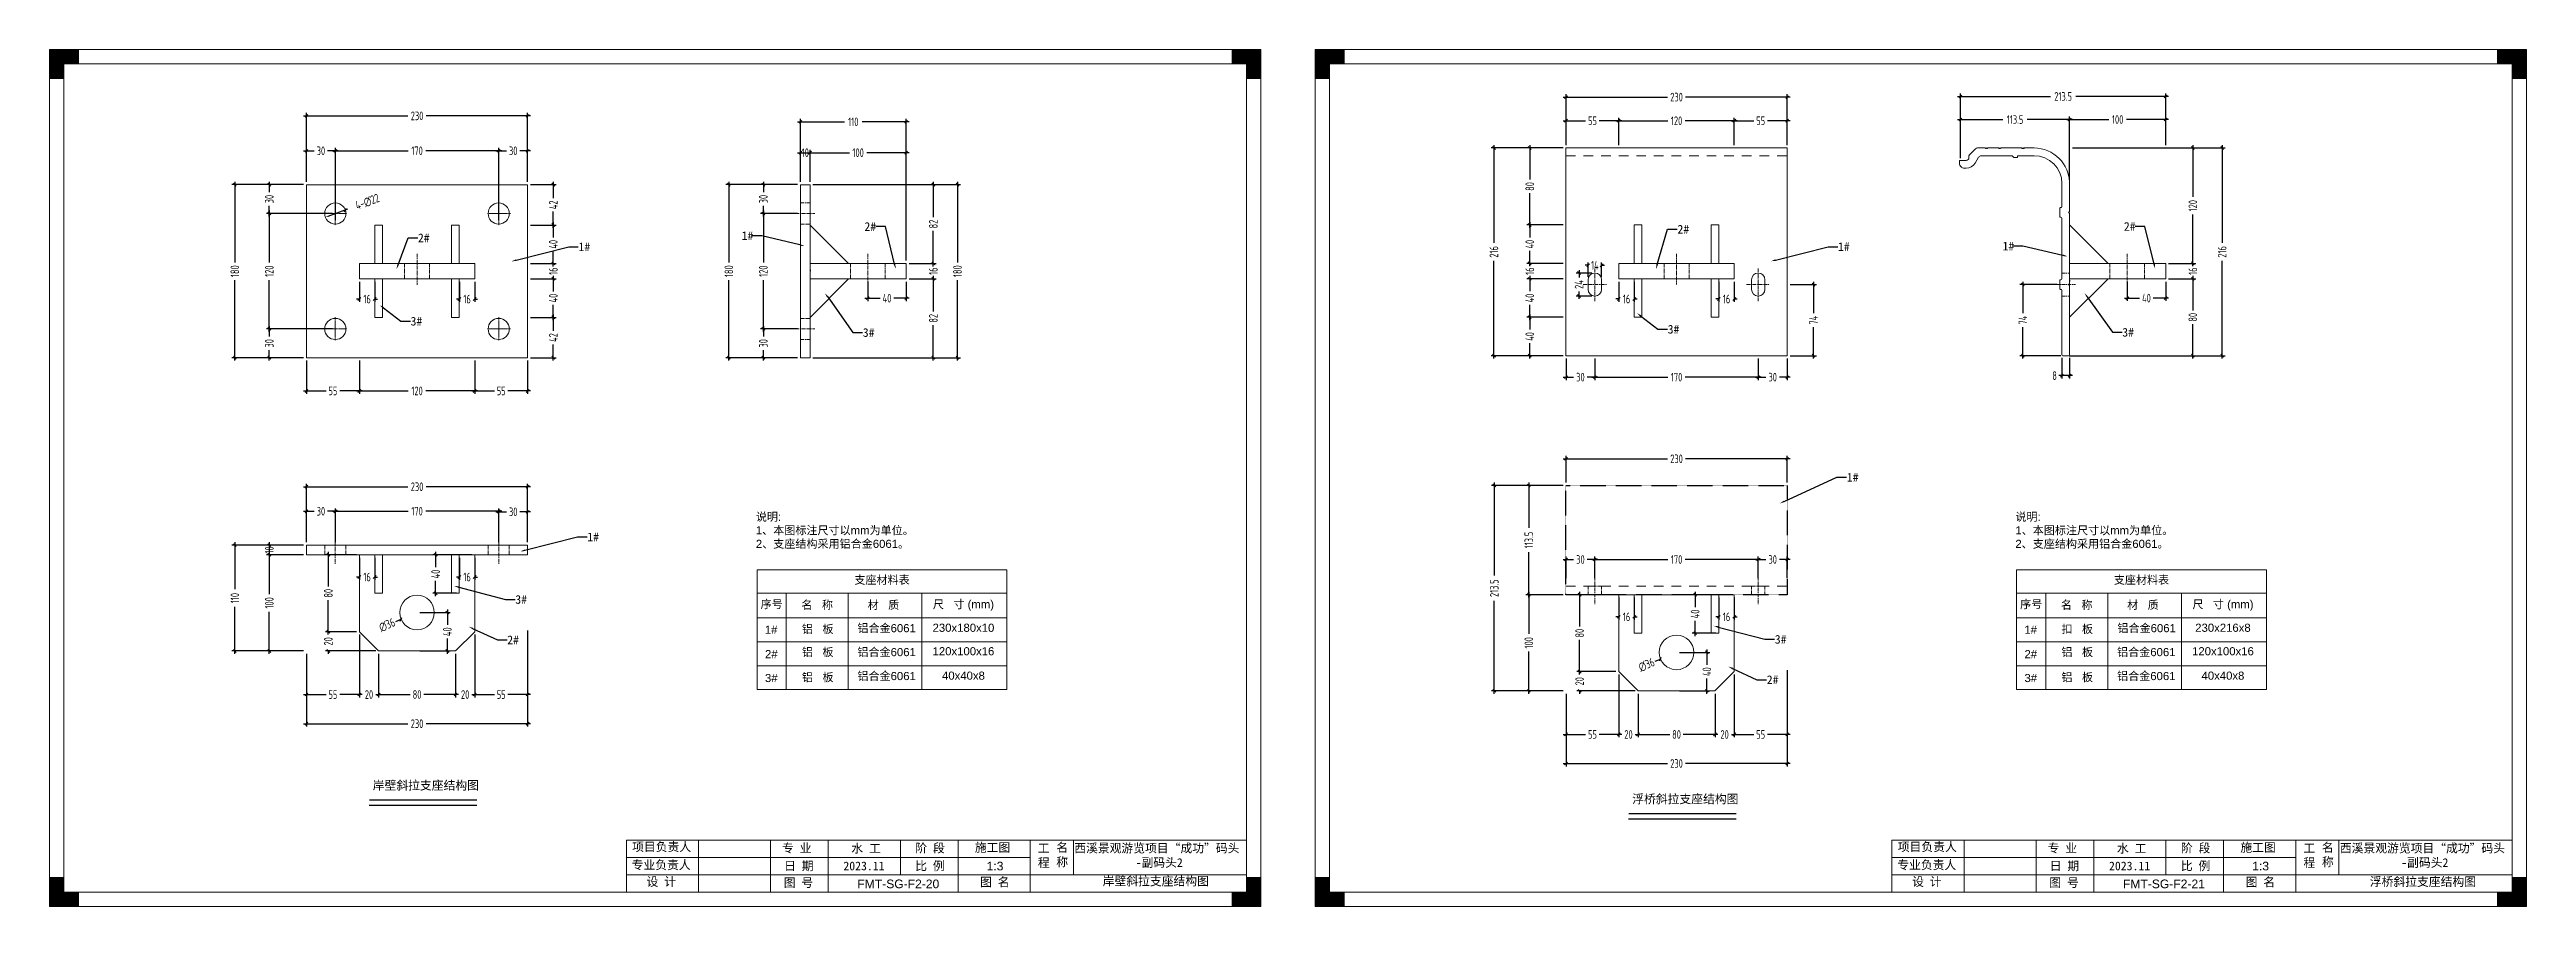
# Model space of a CAD drawing. Header units: millimetres. Extents: x 136606 to 1231039, y 82794 to 127364.
# Drawn here: x 952495 to 955071, y 126455 to 127346 of the extents above; entities that cross this region are included whole.
import ezdxf
from ezdxf import colors
from ezdxf.entities.mleader import LeaderData, LeaderLine
from ezdxf.math import Vec2, Vec3

# ---------------------------------------------------------------- set-up
doc = ezdxf.new("R2010")
doc.units = ezdxf.units.MM
for name, pattern in [('CENTER', [0.6, 0.375, -0.075, 0.075, -0.075]), ('CENTER2', [28.575, 19.05, -3.175, 3.175, -3.175]), ('DASH', [0.35, 0.25, -0.1])]:
    doc.linetypes.add(name, pattern=pattern)
doc.layers.add('HR-dimension', color=9, linetype='Continuous')
doc.layers.add('标注', color=9, linetype='Continuous')
for name, color, linetype, lineweight in [('加强板', 140, 'Continuous', 18), ('图框', 7, 'Continuous', 13), ('型材', 7, 'Continuous', 15), ('扣板', 7, 'Continuous', 9), ('文本', 3, 'Continuous', 13), ('结构', 4, 'Continuous', 18), ('虚线', 1, 'CENTER2', 0)]:
    doc.layers.add(name, color=color, linetype=linetype, lineweight=lineweight)
doc.styles.add('Arial', font='arial.ttf')
doc.styles.add('hztxt', font='ros1.shx', dxfattribs={"width": 0.8, "bigfont": 'hztxt.shx'})
doc.styles.get("Standard").update_dxf_attribs({"font": 'arial.ttf'})
doc.dimstyles.new('DIM-3', dxfattribs={"dimscale": 3, "dimtxt": 3, "dimasz": 1, "dimexe": 1, "dimexo": 1, "dimgap": 1, "dimtad": 0, "dimdec": 1, "dimrnd": 0.0005, "dimzin": 9, "dimdsep": 46, "dimtxsty": 'hztxt', "dimblk": 'OBLIQUE', "dimcen": 0, "dimdle": 1, "dimclrd": 9, "dimclre": 9, "dimclrt": 2, "dimazin": 2, "dimtfac": 1, "dimtdec": 1, "dimtofl": 0, "dimtmove": 0, "dimatfit": 3, "dimfxl": 1, "dimarcsym": 2})
doc.dimstyles.new('HR-A3-DIM3', dxfattribs={"dimscale": 3, "dimtxt": 3, "dimasz": 1, "dimexe": 1, "dimexo": 1, "dimgap": 1, "dimtad": 1, "dimdec": 1, "dimdsep": 46, "dimtxsty": 'hztxt', "dimblk2": 'OBLIQUE', "dimsah": 1, "dimcen": 0, "dimdle": 1, "dimclrd": 9, "dimclre": 9, "dimclrt": 2, "dimadec": 1, "dimazin": 0, "dimtfac": 1, "dimtdec": 1, "dimtix": 1, "dimtmove": 2, "dimatfit": 3, "dimfxl": 1, "dimtfill": 1, "dimtolj": 1, "dimtzin": 0, "dimarcsym": 1})

msp = doc.modelspace()

# ---------------------------------------------------------------- texts
at = {"layer": '文本', "style": 'Arial'}
for p in [(953335.3627, 126739.793), (954646.0229, 126739.793), (953335.3627, 126714.8965), (954645.6449, 126714.8965), (953335.3627, 126690), (954645.6449, 126690)]:
    msp.add_text('铝合金6061', height=8.4375, dxfattribs=at).set_placement(p)
at = {"layer": '文本', "char_height": 8.4375, "attachment_point": 1, "style": 'Arial'}
for width, insert in [(194.687851, (953229.7142, 126864.0296)), (207.403076, (954539.8147, 126864.0296))]:
    msp.add_mtext_dynamic_manual_height_columns('{\\fSimSun|b0|i0|c134|p2;说明}:\\P1{\\fSimSun|b0|i0|c134|p2;、本图标注尺寸以}mm{\\fSimSun|b0|i0|c134|p2;为单位。\\P}2{\\fSimSun|b0|i0|c134|p2;、支座结构采用铝合金}6061{\\fSimSun|b0|i0|c134|p2;。}', width=width, gutter_width=12.5, heights=[0], dxfattribs=dict(at, insert=insert))
at = {"layer": '文本', "char_height": 8.4375, "attachment_point": 5, "style": 'Arial'}
for s, insert in [('支座材料表', (953360.933, 126793.7284)), ('支座材料表', (954671.0335, 126793.7284)), ('序号', (953246.1796, 126768.4345)), ('名   称', (953293.5355, 126767.7198)), ('材   质', (953362.3977, 126767.7198)), ('尺   寸 (mm)', (953445.645, 126767.5358)), ('序号', (954556.2801, 126768.4345)), ('名   称', (954603.636, 126767.7198)), ('材   质', (954672.4982, 126767.7198)), ('尺   寸 (mm)', (954755.7455, 126767.5358)), ('1#', (953245.6026, 126742.401)), ('铝   板', (953294.0815, 126742.6082)), ('230x180x10', (953445.645, 126744.3751)), ('1#', (954555.7031, 126742.401)), ('扣   板', (954604.182, 126742.6082)), ('230x216x8', (954755.7455, 126744.3751)), ('2#', (953245.7532, 126717.0096)), ('铝   板', (953294.0815, 126718.6105)), ('120x100x16', (953445.645, 126719.9632)), ('2#', (954555.8536, 126717.0096)), ('铝   板', (954604.182, 126718.6105)), ('120x100x16', (954755.7455, 126719.9632)), ('3#', (953245.7532, 126692.1131)), ('铝   板', (953294.0815, 126692.4592)), ('40x40x8', (953445.645, 126694.5822)), ('3#', (954555.8536, 126692.1131)), ('铝   板', (954604.182, 126692.4592)), ('40x40x8', (954755.7455, 126694.5822))]:
    msp.add_mtext(s, dxfattribs=dict(at, insert=insert))
at = {"layer": '文本', "color": 6, "char_height": 9, "attachment_point": 1, "style": 'Arial'}
for s, width, gutter_width, heights, insert in [('岸壁斜拉支座结构图', 164.493338, 1.4062, [0], (952831.1899, 126585.0493)), ('浮桥斜拉支座结构图', 164.493338, 1.4062, [0], (954141.2904, 126570.851)), ('{\\C256;FMT-SG-F2-20}', 69.470087, 0, [9.4744], (953335.2782, 126482.6042)), ('1:3', 19.702496, 1.4062, [0], (953469.7528, 126501.1484)), ('岸壁斜拉支座结构图', 164.493338, 1.4062, [0], (953590.4655, 126485.4124)), ('{\\C256;FMT-SG-F2-21}', 69.470087, 0, [9.4744], (954651.732, 126482.6042)), ('1:3', 19.702496, 1.4062, [0], (954786.2066, 126501.1484)), ('浮桥斜拉支座结构图', 164.493338, 1.4062, [0], (954908.5126, 126484.8781))]:
    msp.add_mtext_dynamic_manual_height_columns(s, width=width, gutter_width=gutter_width, heights=heights, dxfattribs=dict(at, insert=insert))

# ---------------------------------------------------------------- blocks, each defined once
blk = doc.blocks.new('_Oblique')
at = {"color": 0, "linetype": 'ByBlock', "lineweight": -2}
blk.add_line((-0.5, -0.5), (0.5, 0.5), dxfattribs=at)
blk = doc.blocks.new('*D497')
at = {"layer": 'Defpoints', "color": 0, "ltscale": 10, "transparency": 16777216}
for p in [(952762.3, 127205.2), (952723.6, 127175.2), (952792.3, 127175.2)]:
    blk.add_point(p, dxfattribs=at)
at = {"layer": 'HR-dimension', "color": 9, "lineweight": -2, "ltscale": 10, "transparency": 16777216}
for p, q in [((952759.3, 127205.2), (952720.6, 127205.2)), ((952723.6, 127208.2), (952723.6, 127197.2)), ((952789.3, 127175.2), (952720.6, 127175.2)), ((952723.6, 127172.2), (952723.6, 127183.1))]:
    blk.add_line(p, q, dxfattribs=at)
at = {"layer": 'HR-dimension', "color": 9, "lineweight": -2, "ltscale": 10, "transparency": 16777216, "xscale": 3, "yscale": 3, "zscale": 3}
for p, rotation in [((952723.6, 127205.2), 90), ((952723.6, 127175.2), 270)]:
    blk.add_blockref('_Oblique', p, dxfattribs=dict(at, rotation=rotation))
at = {"layer": 'HR-dimension', "color": 2, "ltscale": 10, "transparency": 16777216, "insert": (952723.6, 127190.2), "char_height": 9, "attachment_point": 5, "rotation": 90, "style": 'hztxt'}
blk.add_mtext('30', dxfattribs=at)
blk = doc.blocks.new('*D361')
at = {"layer": 'Defpoints', "color": 0, "ltscale": 10, "transparency": 16777216}
for p in [(952792.3, 127175.2), (952723.6, 127055.2), (952792.3, 127055.2)]:
    blk.add_point(p, dxfattribs=at)
at = {"layer": 'HR-dimension', "color": 9, "lineweight": -2, "ltscale": 10, "transparency": 16777216}
for p, q in [((952789.3, 127175.2), (952720.6, 127175.2)), ((952723.6, 127178.2), (952723.6, 127124.3)), ((952723.6, 127052.2), (952723.6, 127106)), ((952789.3, 127055.2), (952720.6, 127055.2))]:
    blk.add_line(p, q, dxfattribs=at)
at = {"layer": 'HR-dimension', "color": 9, "lineweight": -2, "ltscale": 10, "transparency": 16777216, "xscale": 3, "yscale": 3, "zscale": 3}
for p, rotation in [((952723.6, 127175.2), 90), ((952723.6, 127055.2), 270)]:
    blk.add_blockref('_Oblique', p, dxfattribs=dict(at, rotation=rotation))
at = {"layer": 'HR-dimension', "color": 2, "ltscale": 10, "transparency": 16777216, "insert": (952723.6, 127115.2), "char_height": 9, "attachment_point": 5, "rotation": 90, "style": 'hztxt'}
blk.add_mtext('120', dxfattribs=at)
blk = doc.blocks.new('*D498')
at = {"layer": 'Defpoints', "color": 0, "ltscale": 10, "transparency": 16777216}
for p in [(952792.3, 127055.2), (952723.6, 127025.2), (952762.3, 127025.2)]:
    blk.add_point(p, dxfattribs=at)
at = {"layer": 'HR-dimension', "color": 9, "lineweight": -2, "ltscale": 10, "transparency": 16777216}
for p, q in [((952789.3, 127055.2), (952720.6, 127055.2)), ((952723.6, 127058.2), (952723.6, 127047.2)), ((952759.3, 127025.2), (952720.6, 127025.2)), ((952723.6, 127022.2), (952723.6, 127033.1))]:
    blk.add_line(p, q, dxfattribs=at)
at = {"layer": 'HR-dimension', "color": 9, "lineweight": -2, "ltscale": 10, "transparency": 16777216, "xscale": 3, "yscale": 3, "zscale": 3}
for p, rotation in [((952723.6, 127055.2), 90), ((952723.6, 127025.2), 270)]:
    blk.add_blockref('_Oblique', p, dxfattribs=dict(at, rotation=rotation))
at = {"layer": 'HR-dimension', "color": 2, "ltscale": 10, "transparency": 16777216, "insert": (952723.6, 127040.2), "char_height": 9, "attachment_point": 5, "rotation": 90, "style": 'hztxt'}
blk.add_mtext('30', dxfattribs=at)
blk = doc.blocks.new('*D499')
at = {"layer": 'Defpoints', "color": 0, "ltscale": 10, "transparency": 16777216}
for p in [(952687.7, 127205.2), (952762.3, 127205.2), (952762.3, 127025.2)]:
    blk.add_point(p, dxfattribs=at)
at = {"layer": 'HR-dimension', "color": 9, "lineweight": -2, "ltscale": 10, "transparency": 16777216}
for p, q in [((952759.3, 127205.2), (952684.7, 127205.2)), ((952687.7, 127208.2), (952687.7, 127124.3)), ((952687.7, 127022.2), (952687.7, 127106)), ((952759.3, 127025.2), (952684.7, 127025.2))]:
    blk.add_line(p, q, dxfattribs=at)
at = {"layer": 'HR-dimension', "color": 9, "lineweight": -2, "ltscale": 10, "transparency": 16777216, "xscale": 3, "yscale": 3, "zscale": 3}
for p, rotation in [((952687.7, 127205.2), 90), ((952687.7, 127025.2), 270)]:
    blk.add_blockref('_Oblique', p, dxfattribs=dict(at, rotation=rotation))
at = {"layer": 'HR-dimension', "color": 2, "ltscale": 10, "transparency": 16777216, "insert": (952687.7, 127115.2), "char_height": 9, "attachment_point": 5, "rotation": 90, "style": 'hztxt'}
blk.add_mtext('180', dxfattribs=at)
blk = doc.blocks.new('*D362')
at = {"layer": 'Defpoints', "color": 0, "ltscale": 10, "transparency": 16777216}
for p in [(952792.3, 127240.4), (952762.3, 127205.2), (952792.3, 127165.2)]:
    blk.add_point(p, dxfattribs=at)
at = {"layer": 'HR-dimension', "color": 9, "lineweight": -2, "ltscale": 10, "transparency": 16777216}
for p, q in [((952759.3, 127240.4), (952770.2, 127240.4)), ((952762.3, 127208.2), (952762.3, 127243.4)), ((952795.3, 127240.4), (952784.3, 127240.4)), ((952792.3, 127168.2), (952792.3, 127243.4))]:
    blk.add_line(p, q, dxfattribs=at)
at = {"layer": 'HR-dimension', "color": 9, "lineweight": -2, "ltscale": 10, "transparency": 16777216, "xscale": 3, "yscale": 3, "zscale": 3, "rotation": 180}
blk.add_blockref('_Oblique', (952762.3, 127240.4), dxfattribs=at)
at = {"layer": 'HR-dimension', "color": 9, "lineweight": -2, "ltscale": 10, "transparency": 16777216, "xscale": 3, "yscale": 3, "zscale": 3}
blk.add_blockref('_Oblique', (952792.3, 127240.4), dxfattribs=at)
at = {"layer": 'HR-dimension', "color": 2, "ltscale": 10, "transparency": 16777216, "insert": (952777.3, 127240.4), "char_height": 9, "attachment_point": 5, "style": 'hztxt'}
blk.add_mtext('30', dxfattribs=at)
blk = doc.blocks.new('*D363')
at = {"layer": 'Defpoints', "color": 0, "ltscale": 10, "transparency": 16777216}
for p in [(952962.3, 127240.4), (952792.3, 127165.2), (952962.3, 127165.2)]:
    blk.add_point(p, dxfattribs=at)
at = {"layer": 'HR-dimension', "color": 9, "lineweight": -2, "ltscale": 10, "transparency": 16777216}
for p, q in [((952789.3, 127240.4), (952868.1, 127240.4)), ((952792.3, 127168.2), (952792.3, 127243.4)), ((952965.3, 127240.4), (952886.4, 127240.4)), ((952962.3, 127168.2), (952962.3, 127243.4))]:
    blk.add_line(p, q, dxfattribs=at)
at = {"layer": 'HR-dimension', "color": 9, "lineweight": -2, "ltscale": 10, "transparency": 16777216, "xscale": 3, "yscale": 3, "zscale": 3, "rotation": 180}
blk.add_blockref('_Oblique', (952792.3, 127240.4), dxfattribs=at)
at = {"layer": 'HR-dimension', "color": 9, "lineweight": -2, "ltscale": 10, "transparency": 16777216, "xscale": 3, "yscale": 3, "zscale": 3}
blk.add_blockref('_Oblique', (952962.3, 127240.4), dxfattribs=at)
at = {"layer": 'HR-dimension', "color": 2, "ltscale": 10, "transparency": 16777216, "insert": (952877.3, 127240.4), "char_height": 9, "attachment_point": 5, "style": 'hztxt'}
blk.add_mtext('170', dxfattribs=at)
blk = doc.blocks.new('*D500')
at = {"layer": 'Defpoints', "color": 0, "ltscale": 10, "transparency": 16777216}
for p in [(952992.3, 127240.4), (952992.3, 127205.2), (952962.3, 127165.2)]:
    blk.add_point(p, dxfattribs=at)
at = {"layer": 'HR-dimension', "color": 9, "lineweight": -2, "ltscale": 10, "transparency": 16777216}
for p, q in [((952959.3, 127240.4), (952970.2, 127240.4)), ((952962.3, 127168.2), (952962.3, 127243.4)), ((952995.3, 127240.4), (952984.3, 127240.4)), ((952992.3, 127208.2), (952992.3, 127243.4))]:
    blk.add_line(p, q, dxfattribs=at)
at = {"layer": 'HR-dimension', "color": 9, "lineweight": -2, "ltscale": 10, "transparency": 16777216, "xscale": 3, "yscale": 3, "zscale": 3, "rotation": 180}
blk.add_blockref('_Oblique', (952962.3, 127240.4), dxfattribs=at)
at = {"layer": 'HR-dimension', "color": 9, "lineweight": -2, "ltscale": 10, "transparency": 16777216, "xscale": 3, "yscale": 3, "zscale": 3}
blk.add_blockref('_Oblique', (952992.3, 127240.4), dxfattribs=at)
at = {"layer": 'HR-dimension', "color": 2, "ltscale": 10, "transparency": 16777216, "insert": (952977.3, 127240.4), "char_height": 9, "attachment_point": 5, "style": 'hztxt'}
blk.add_mtext('30', dxfattribs=at)
blk = doc.blocks.new('*D501')
at = {"layer": 'Defpoints', "color": 0, "ltscale": 10, "transparency": 16777216}
for p in [(952762.3, 127276.7), (952762.3, 127205.2), (952992.3, 127205.2)]:
    blk.add_point(p, dxfattribs=at)
at = {"layer": 'HR-dimension', "color": 9, "lineweight": -2, "ltscale": 10, "transparency": 16777216}
for p, q in [((952759.3, 127276.7), (952867.8, 127276.7)), ((952762.3, 127208.2), (952762.3, 127279.7)), ((952995.3, 127276.7), (952886.7, 127276.7)), ((952992.3, 127208.2), (952992.3, 127279.7))]:
    blk.add_line(p, q, dxfattribs=at)
at = {"layer": 'HR-dimension', "color": 9, "lineweight": -2, "ltscale": 10, "transparency": 16777216, "xscale": 3, "yscale": 3, "zscale": 3, "rotation": 180}
blk.add_blockref('_Oblique', (952762.3, 127276.7), dxfattribs=at)
at = {"layer": 'HR-dimension', "color": 9, "lineweight": -2, "ltscale": 10, "transparency": 16777216, "xscale": 3, "yscale": 3, "zscale": 3}
blk.add_blockref('_Oblique', (952992.3, 127276.7), dxfattribs=at)
at = {"layer": 'HR-dimension', "color": 2, "ltscale": 10, "transparency": 16777216, "insert": (952877.3, 127276.7), "char_height": 9, "attachment_point": 5, "style": 'hztxt'}
blk.add_mtext('230', dxfattribs=at)
blk = doc.blocks.new('*D502')
at = {"layer": 'Defpoints', "color": 0, "ltscale": 10, "transparency": 16777216}
for p in [(953386.1, 127238.4), (953286.1, 127205.2), (953386.1, 127123.2)]:
    blk.add_point(p, dxfattribs=at)
at = {"layer": 'HR-dimension', "color": 9, "lineweight": -2, "ltscale": 10, "transparency": 16777216}
for p, q in [((953283.1, 127238.4), (953327, 127238.4)), ((953286.1, 127208.2), (953286.1, 127241.4)), ((953389.1, 127238.4), (953345.2, 127238.4)), ((953386.1, 127126.2), (953386.1, 127241.4))]:
    blk.add_line(p, q, dxfattribs=at)
at = {"layer": 'HR-dimension', "color": 9, "lineweight": -2, "ltscale": 10, "transparency": 16777216, "xscale": 3, "yscale": 3, "zscale": 3, "rotation": 180}
blk.add_blockref('_Oblique', (953286.1, 127238.4), dxfattribs=at)
at = {"layer": 'HR-dimension', "color": 9, "lineweight": -2, "ltscale": 10, "transparency": 16777216, "xscale": 3, "yscale": 3, "zscale": 3}
blk.add_blockref('_Oblique', (953386.1, 127238.4), dxfattribs=at)
at = {"layer": 'HR-dimension', "color": 2, "ltscale": 10, "transparency": 16777216, "insert": (953336.1, 127238.4), "char_height": 9, "attachment_point": 5, "style": 'hztxt'}
blk.add_mtext('100', dxfattribs=at)
blk = doc.blocks.new('*D364')
at = {"layer": 'Defpoints', "color": 0, "ltscale": 10, "transparency": 16777216}
for p in [(953386.1, 127270.5), (953276.1, 127205.2), (953386.1, 127123.2)]:
    blk.add_point(p, dxfattribs=at)
at = {"layer": 'HR-dimension', "color": 9, "lineweight": -2, "ltscale": 10, "transparency": 16777216}
for p, q in [((953273.1, 127270.5), (953322, 127270.5)), ((953276.1, 127208.2), (953276.1, 127273.5)), ((953389.1, 127270.5), (953340.2, 127270.5)), ((953386.1, 127126.2), (953386.1, 127273.5))]:
    blk.add_line(p, q, dxfattribs=at)
at = {"layer": 'HR-dimension', "color": 9, "lineweight": -2, "ltscale": 10, "transparency": 16777216, "xscale": 3, "yscale": 3, "zscale": 3, "rotation": 180}
blk.add_blockref('_Oblique', (953276.1, 127270.5), dxfattribs=at)
at = {"layer": 'HR-dimension', "color": 9, "lineweight": -2, "ltscale": 10, "transparency": 16777216, "xscale": 3, "yscale": 3, "zscale": 3}
blk.add_blockref('_Oblique', (953386.1, 127270.5), dxfattribs=at)
at = {"layer": 'HR-dimension', "color": 2, "ltscale": 10, "transparency": 16777216, "insert": (953331.1, 127270.5), "char_height": 9, "attachment_point": 5, "style": 'hztxt'}
blk.add_mtext('110', dxfattribs=at)
blk = doc.blocks.new('*D503')
at = {"layer": 'Defpoints', "color": 0, "ltscale": 10, "transparency": 16777216}
for p in [(953386.1, 127107.2), (953414.3, 127107.2), (953286.1, 127025.2)]:
    blk.add_point(p, dxfattribs=at)
at = {"layer": 'HR-dimension', "color": 9, "lineweight": -2, "ltscale": 10, "transparency": 16777216}
for p, q in [((953389.1, 127107.2), (953417.3, 127107.2)), ((953414.3, 127110.2), (953414.3, 127073.2)), ((953414.3, 127022.2), (953414.3, 127059.1)), ((953289.1, 127025.2), (953417.3, 127025.2))]:
    blk.add_line(p, q, dxfattribs=at)
at = {"layer": 'HR-dimension', "color": 9, "lineweight": -2, "ltscale": 10, "transparency": 16777216, "xscale": 3, "yscale": 3, "zscale": 3}
for p, rotation in [((953414.3, 127107.2), 90), ((953414.3, 127025.2), 270)]:
    blk.add_blockref('_Oblique', p, dxfattribs=dict(at, rotation=rotation))
at = {"layer": 'HR-dimension', "color": 2, "ltscale": 10, "transparency": 16777216, "insert": (953414.3, 127066.2), "char_height": 9, "attachment_point": 5, "rotation": 90, "style": 'hztxt'}
blk.add_mtext('82', dxfattribs=at)
blk = doc.blocks.new('*D365')
at = {"layer": 'Defpoints', "color": 0, "ltscale": 10, "transparency": 16777216}
for p in [(953386.1, 127123.2), (953414.3, 127123.2), (953386.1, 127107.2)]:
    blk.add_point(p, dxfattribs=at)
at = {"layer": 'HR-dimension', "color": 9, "lineweight": -2, "ltscale": 10, "transparency": 16777216}
for p, q in [((953389.1, 127123.2), (953417.3, 127123.2)), ((953414.3, 127123.2), (953414.3, 127126.2)), ((953389.1, 127107.2), (953417.3, 127107.2)), ((953414.3, 127107.2), (953414.3, 127104.2))]:
    blk.add_line(p, q, dxfattribs=at)
at = {"layer": 'HR-dimension', "color": 9, "lineweight": -2, "ltscale": 10, "transparency": 16777216, "xscale": 3, "yscale": 3, "zscale": 3}
for p, rotation in [((953414.3, 127123.2), 270), ((953414.3, 127107.2), 90)]:
    blk.add_blockref('_Oblique', p, dxfattribs=dict(at, rotation=rotation))
at = {"layer": 'HR-dimension', "color": 2, "ltscale": 10, "transparency": 16777216, "insert": (953414.3, 127115.2), "char_height": 9, "attachment_point": 5, "rotation": 90, "style": 'hztxt'}
blk.add_mtext('16', dxfattribs=at)
blk = doc.blocks.new('*D366')
at = {"layer": 'Defpoints', "color": 0, "ltscale": 10, "transparency": 16777216}
for p in [(953286.1, 127205.2), (953414.3, 127205.2), (953386.1, 127123.2)]:
    blk.add_point(p, dxfattribs=at)
at = {"layer": 'HR-dimension', "color": 9, "lineweight": -2, "ltscale": 10, "transparency": 16777216}
for p, q in [((953289.1, 127205.2), (953417.3, 127205.2)), ((953414.3, 127208.2), (953414.3, 127171.2)), ((953414.3, 127120.2), (953414.3, 127157.1)), ((953389.1, 127123.2), (953417.3, 127123.2))]:
    blk.add_line(p, q, dxfattribs=at)
at = {"layer": 'HR-dimension', "color": 9, "lineweight": -2, "ltscale": 10, "transparency": 16777216, "xscale": 3, "yscale": 3, "zscale": 3}
for p, rotation in [((953414.3, 127205.2), 90), ((953414.3, 127123.2), 270)]:
    blk.add_blockref('_Oblique', p, dxfattribs=dict(at, rotation=rotation))
at = {"layer": 'HR-dimension', "color": 2, "ltscale": 10, "transparency": 16777216, "insert": (953414.3, 127164.2), "char_height": 9, "attachment_point": 5, "rotation": 90, "style": 'hztxt'}
blk.add_mtext('82', dxfattribs=at)
blk = doc.blocks.new('*D367')
at = {"layer": 'Defpoints', "color": 0, "ltscale": 10, "transparency": 16777216}
for p in [(953286.1, 127205.2), (953439.4, 127205.2), (953286.1, 127025.2)]:
    blk.add_point(p, dxfattribs=at)
at = {"layer": 'HR-dimension', "color": 9, "lineweight": -2, "ltscale": 10, "transparency": 16777216}
for p, q in [((953289.1, 127205.2), (953442.4, 127205.2)), ((953439.4, 127208.2), (953439.4, 127124.3)), ((953439.4, 127022.2), (953439.4, 127106)), ((953289.1, 127025.2), (953442.4, 127025.2))]:
    blk.add_line(p, q, dxfattribs=at)
at = {"layer": 'HR-dimension', "color": 9, "lineweight": -2, "ltscale": 10, "transparency": 16777216, "xscale": 3, "yscale": 3, "zscale": 3}
for p, rotation in [((953439.4, 127205.2), 90), ((953439.4, 127025.2), 270)]:
    blk.add_blockref('_Oblique', p, dxfattribs=dict(at, rotation=rotation))
at = {"layer": 'HR-dimension', "color": 2, "ltscale": 10, "transparency": 16777216, "insert": (953439.4, 127115.2), "char_height": 9, "attachment_point": 5, "rotation": 90, "style": 'hztxt'}
blk.add_mtext('180', dxfattribs=at)
blk = doc.blocks.new('*D504')
at = {"layer": 'Defpoints', "color": 0, "ltscale": 10, "transparency": 16777216}
for p in [(952723.6, 126820.3), (952762.3, 126830.3), (952762.3, 126820.3)]:
    blk.add_point(p, dxfattribs=at)
at = {"layer": 'HR-dimension', "color": 9, "lineweight": -2, "ltscale": 10, "transparency": 16777216}
for p, q in [((952759.3, 126830.3), (952720.6, 126830.3)), ((952759.3, 126820.3), (952720.6, 126820.3)), ((952723.6, 126833.3), (952723.6, 126817.3))]:
    blk.add_line(p, q, dxfattribs=at)
at = {"layer": 'HR-dimension', "color": 9, "lineweight": -2, "ltscale": 10, "transparency": 16777216, "xscale": 3, "yscale": 3, "zscale": 3}
for p, rotation in [((952723.6, 126830.3), 90), ((952723.6, 126820.3), 270)]:
    blk.add_blockref('_Oblique', p, dxfattribs=dict(at, rotation=rotation))
at = {"layer": 'HR-dimension', "color": 2, "ltscale": 10, "transparency": 16777216, "insert": (952723.6, 126825.3), "char_height": 9, "attachment_point": 5, "rotation": 90, "style": 'hztxt'}
blk.add_mtext('10', dxfattribs=at)
blk = doc.blocks.new('*D505')
at = {"layer": 'Defpoints', "color": 0, "ltscale": 10, "transparency": 16777216}
for p in [(952762.3, 126820.3), (952723.6, 126720.3), (952762.3, 126720.3)]:
    blk.add_point(p, dxfattribs=at)
at = {"layer": 'HR-dimension', "color": 9, "lineweight": -2, "ltscale": 10, "transparency": 16777216}
for p, q in [((952759.3, 126820.3), (952720.6, 126820.3)), ((952723.6, 126823.3), (952723.6, 126779.4)), ((952723.6, 126717.3), (952723.6, 126761.1)), ((952759.3, 126720.3), (952720.6, 126720.3))]:
    blk.add_line(p, q, dxfattribs=at)
at = {"layer": 'HR-dimension', "color": 9, "lineweight": -2, "ltscale": 10, "transparency": 16777216, "xscale": 3, "yscale": 3, "zscale": 3}
for p, rotation in [((952723.6, 126820.3), 90), ((952723.6, 126720.3), 270)]:
    blk.add_blockref('_Oblique', p, dxfattribs=dict(at, rotation=rotation))
at = {"layer": 'HR-dimension', "color": 2, "ltscale": 10, "transparency": 16777216, "insert": (952723.6, 126770.3), "char_height": 9, "attachment_point": 5, "rotation": 90, "style": 'hztxt'}
blk.add_mtext('100', dxfattribs=at)
blk = doc.blocks.new('*D368')
at = {"layer": 'Defpoints', "color": 0, "ltscale": 10, "transparency": 16777216}
for p in [(952687.7, 126830.3), (952762.3, 126830.3), (952762.3, 126720.3)]:
    blk.add_point(p, dxfattribs=at)
at = {"layer": 'HR-dimension', "color": 9, "lineweight": -2, "ltscale": 10, "transparency": 16777216}
for p, q in [((952759.3, 126830.3), (952684.7, 126830.3)), ((952687.7, 126833.3), (952687.7, 126784.4)), ((952687.7, 126717.3), (952687.7, 126766.1)), ((952759.3, 126720.3), (952684.7, 126720.3))]:
    blk.add_line(p, q, dxfattribs=at)
at = {"layer": 'HR-dimension', "color": 9, "lineweight": -2, "ltscale": 10, "transparency": 16777216, "xscale": 3, "yscale": 3, "zscale": 3}
for p, rotation in [((952687.7, 126830.3), 90), ((952687.7, 126720.3), 270)]:
    blk.add_blockref('_Oblique', p, dxfattribs=dict(at, rotation=rotation))
at = {"layer": 'HR-dimension', "color": 2, "ltscale": 10, "transparency": 16777216, "insert": (952687.7, 126775.3), "char_height": 9, "attachment_point": 5, "rotation": 90, "style": 'hztxt'}
blk.add_mtext('110', dxfattribs=at)
blk = doc.blocks.new('*D506')
at = {"layer": 'Defpoints', "color": 0, "ltscale": 10, "transparency": 16777216}
for p in [(952817.3, 126740.3), (952762.3, 126720.3), (952817.3, 126675)]:
    blk.add_point(p, dxfattribs=at)
at = {"layer": 'HR-dimension', "color": 9, "lineweight": -2, "ltscale": 10, "transparency": 16777216}
for p, q in [((952817.3, 126737.3), (952817.3, 126672)), ((952762.3, 126717.3), (952762.3, 126672)), ((952759.3, 126675), (952782.7, 126675)), ((952820.3, 126675), (952796.8, 126675))]:
    blk.add_line(p, q, dxfattribs=at)
at = {"layer": 'HR-dimension', "color": 9, "lineweight": -2, "ltscale": 10, "transparency": 16777216, "xscale": 3, "yscale": 3, "zscale": 3, "rotation": 180}
blk.add_blockref('_Oblique', (952762.3, 126675), dxfattribs=at)
at = {"layer": 'HR-dimension', "color": 9, "lineweight": -2, "ltscale": 10, "transparency": 16777216, "xscale": 3, "yscale": 3, "zscale": 3}
blk.add_blockref('_Oblique', (952817.3, 126675), dxfattribs=at)
at = {"layer": 'HR-dimension', "color": 2, "ltscale": 10, "transparency": 16777216, "insert": (952789.8, 126675), "char_height": 9, "attachment_point": 5, "style": 'hztxt'}
blk.add_mtext('55', dxfattribs=at)
blk = doc.blocks.new('*D507')
at = {"layer": 'Defpoints', "color": 0, "ltscale": 10, "transparency": 16777216}
for p in [(952817.3, 126740.3), (952837.3, 126720.3), (952837.3, 126675)]:
    blk.add_point(p, dxfattribs=at)
at = {"layer": 'HR-dimension', "color": 9, "lineweight": -2, "ltscale": 10, "transparency": 16777216}
for p, q in [((952817.3, 126737.3), (952817.3, 126672)), ((952837.3, 126717.3), (952837.3, 126672)), ((952817.3, 126675), (952814.3, 126675)), ((952837.3, 126675), (952840.3, 126675))]:
    blk.add_line(p, q, dxfattribs=at)
at = {"layer": 'HR-dimension', "color": 9, "lineweight": -2, "ltscale": 10, "transparency": 16777216, "xscale": 3, "yscale": 3, "zscale": 3}
blk.add_blockref('_Oblique', (952817.3, 126675), dxfattribs=at)
at = {"layer": 'HR-dimension', "color": 9, "lineweight": -2, "ltscale": 10, "transparency": 16777216, "xscale": 3, "yscale": 3, "zscale": 3, "rotation": 180}
blk.add_blockref('_Oblique', (952837.3, 126675), dxfattribs=at)
at = {"layer": 'HR-dimension', "color": 2, "ltscale": 10, "transparency": 16777216, "insert": (952827.3, 126675), "char_height": 9, "attachment_point": 5, "style": 'hztxt'}
blk.add_mtext('20', dxfattribs=at)
blk = doc.blocks.new('*D508')
at = {"layer": 'Defpoints', "color": 0, "ltscale": 10, "transparency": 16777216}
for p in [(952837.3, 126720.3), (952917.3, 126720.3), (952917.3, 126675)]:
    blk.add_point(p, dxfattribs=at)
at = {"layer": 'HR-dimension', "color": 9, "lineweight": -2, "ltscale": 10, "transparency": 16777216}
for p, q in [((952837.3, 126717.3), (952837.3, 126672)), ((952917.3, 126717.3), (952917.3, 126672)), ((952834.3, 126675), (952870.2, 126675)), ((952920.3, 126675), (952884.3, 126675))]:
    blk.add_line(p, q, dxfattribs=at)
at = {"layer": 'HR-dimension', "color": 9, "lineweight": -2, "ltscale": 10, "transparency": 16777216, "xscale": 3, "yscale": 3, "zscale": 3, "rotation": 180}
blk.add_blockref('_Oblique', (952837.3, 126675), dxfattribs=at)
at = {"layer": 'HR-dimension', "color": 9, "lineweight": -2, "ltscale": 10, "transparency": 16777216, "xscale": 3, "yscale": 3, "zscale": 3}
blk.add_blockref('_Oblique', (952917.3, 126675), dxfattribs=at)
at = {"layer": 'HR-dimension', "color": 2, "ltscale": 10, "transparency": 16777216, "insert": (952877.3, 126675), "char_height": 9, "attachment_point": 5, "style": 'hztxt'}
blk.add_mtext('80', dxfattribs=at)
blk = doc.blocks.new('*D509')
at = {"layer": 'Defpoints', "color": 0, "ltscale": 10, "transparency": 16777216}
for p in [(952937.3, 126740.3), (952917.3, 126720.3), (952937.3, 126675)]:
    blk.add_point(p, dxfattribs=at)
at = {"layer": 'HR-dimension', "color": 9, "lineweight": -2, "ltscale": 10, "transparency": 16777216}
for p, q in [((952937.3, 126737.3), (952937.3, 126672)), ((952917.3, 126717.3), (952917.3, 126672)), ((952917.3, 126675), (952914.3, 126675)), ((952937.3, 126675), (952940.3, 126675))]:
    blk.add_line(p, q, dxfattribs=at)
at = {"layer": 'HR-dimension', "color": 9, "lineweight": -2, "ltscale": 10, "transparency": 16777216, "xscale": 3, "yscale": 3, "zscale": 3}
blk.add_blockref('_Oblique', (952917.3, 126675), dxfattribs=at)
at = {"layer": 'HR-dimension', "color": 9, "lineweight": -2, "ltscale": 10, "transparency": 16777216, "xscale": 3, "yscale": 3, "zscale": 3, "rotation": 180}
blk.add_blockref('_Oblique', (952937.3, 126675), dxfattribs=at)
at = {"layer": 'HR-dimension', "color": 2, "ltscale": 10, "transparency": 16777216, "insert": (952927.3, 126675), "char_height": 9, "attachment_point": 5, "style": 'hztxt'}
blk.add_mtext('20', dxfattribs=at)
blk = doc.blocks.new('*D510')
at = {"layer": 'Defpoints', "color": 0, "ltscale": 10, "transparency": 16777216}
for p in [(952937.3, 126740.3), (952992.3, 126744.6), (952992.3, 126675)]:
    blk.add_point(p, dxfattribs=at)
at = {"layer": 'HR-dimension', "color": 9, "lineweight": -2, "ltscale": 10, "transparency": 16777216}
for p, q in [((952937.3, 126737.3), (952937.3, 126672)), ((952992.3, 126741.6), (952992.3, 126672)), ((952934.3, 126675), (952957.7, 126675)), ((952995.3, 126675), (952971.8, 126675))]:
    blk.add_line(p, q, dxfattribs=at)
at = {"layer": 'HR-dimension', "color": 9, "lineweight": -2, "ltscale": 10, "transparency": 16777216, "xscale": 3, "yscale": 3, "zscale": 3, "rotation": 180}
blk.add_blockref('_Oblique', (952937.3, 126675), dxfattribs=at)
at = {"layer": 'HR-dimension', "color": 9, "lineweight": -2, "ltscale": 10, "transparency": 16777216, "xscale": 3, "yscale": 3, "zscale": 3}
blk.add_blockref('_Oblique', (952992.3, 126675), dxfattribs=at)
at = {"layer": 'HR-dimension', "color": 2, "ltscale": 10, "transparency": 16777216, "insert": (952964.8, 126675), "char_height": 9, "attachment_point": 5, "style": 'hztxt'}
blk.add_mtext('55', dxfattribs=at)
blk = doc.blocks.new('*D369')
at = {"layer": 'Defpoints', "color": 0, "ltscale": 10, "transparency": 16777216}
for p in [(952992.3, 126744.6), (952762.3, 126720.3), (952762.3, 126644.7)]:
    blk.add_point(p, dxfattribs=at)
at = {"layer": 'HR-dimension', "color": 9, "lineweight": -2, "ltscale": 10, "transparency": 16777216}
for p, q in [((952992.3, 126741.6), (952992.3, 126641.7)), ((952762.3, 126717.3), (952762.3, 126641.7)), ((952759.3, 126644.7), (952867.8, 126644.7)), ((952995.3, 126644.7), (952886.7, 126644.7))]:
    blk.add_line(p, q, dxfattribs=at)
at = {"layer": 'HR-dimension', "color": 9, "lineweight": -2, "ltscale": 10, "transparency": 16777216, "xscale": 3, "yscale": 3, "zscale": 3, "rotation": 180}
blk.add_blockref('_Oblique', (952762.3, 126644.7), dxfattribs=at)
at = {"layer": 'HR-dimension', "color": 9, "lineweight": -2, "ltscale": 10, "transparency": 16777216, "xscale": 3, "yscale": 3, "zscale": 3}
blk.add_blockref('_Oblique', (952992.3, 126644.7), dxfattribs=at)
at = {"layer": 'HR-dimension', "color": 2, "ltscale": 10, "transparency": 16777216, "insert": (952877.3, 126644.7), "char_height": 9, "attachment_point": 5, "style": 'hztxt'}
blk.add_mtext('230', dxfattribs=at)
blk = doc.blocks.new('*D511')
at = {"layer": 'Defpoints', "color": 0, "ltscale": 10, "transparency": 16777216}
for p in [(952817.3, 126820.3), (952785, 126740.3), (952817.3, 126740.3)]:
    blk.add_point(p, dxfattribs=at)
at = {"layer": 'HR-dimension', "color": 9, "lineweight": -2, "ltscale": 10, "transparency": 16777216}
for p, q in [((952814.3, 126820.3), (952782, 126820.3)), ((952785, 126823.3), (952785, 126787.3)), ((952785, 126737.3), (952785, 126773.2)), ((952814.3, 126740.3), (952782, 126740.3))]:
    blk.add_line(p, q, dxfattribs=at)
at = {"layer": 'HR-dimension', "color": 9, "lineweight": -2, "ltscale": 10, "transparency": 16777216, "xscale": 3, "yscale": 3, "zscale": 3}
for p, rotation in [((952785, 126820.3), 90), ((952785, 126740.3), 270)]:
    blk.add_blockref('_Oblique', p, dxfattribs=dict(at, rotation=rotation))
at = {"layer": 'HR-dimension', "color": 2, "ltscale": 10, "transparency": 16777216, "insert": (952785, 126780.3), "char_height": 9, "attachment_point": 5, "rotation": 90, "style": 'hztxt'}
blk.add_mtext('80', dxfattribs=at)
blk = doc.blocks.new('*D370')
at = {"layer": 'Defpoints', "color": 0, "ltscale": 10, "transparency": 16777216}
for p in [(952817.3, 126740.3), (952785, 126720.3), (952837.3, 126720.3)]:
    blk.add_point(p, dxfattribs=at)
at = {"layer": 'HR-dimension', "color": 9, "lineweight": -2, "ltscale": 10, "transparency": 16777216}
for p, q in [((952814.3, 126740.3), (952782, 126740.3)), ((952785, 126740.3), (952785, 126743.3)), ((952834.3, 126720.3), (952782, 126720.3)), ((952785, 126720.3), (952785, 126717.3))]:
    blk.add_line(p, q, dxfattribs=at)
at = {"layer": 'HR-dimension', "color": 9, "lineweight": -2, "ltscale": 10, "transparency": 16777216, "xscale": 3, "yscale": 3, "zscale": 3}
for p, rotation in [((952785, 126740.3), 270), ((952785, 126720.3), 90)]:
    blk.add_blockref('_Oblique', p, dxfattribs=dict(at, rotation=rotation))
at = {"layer": 'HR-dimension', "color": 2, "ltscale": 10, "transparency": 16777216, "insert": (952785, 126730.3), "char_height": 9, "attachment_point": 5, "rotation": 90, "style": 'hztxt'}
blk.add_mtext('20', dxfattribs=at)
blk = doc.blocks.new('*D512')
at = {"layer": 'Defpoints', "color": 0, "ltscale": 10, "transparency": 16777216}
for p in [(952877.3, 126760.3), (952877.3, 126720.3), (952908.8, 126720.3)]:
    blk.add_point(p, dxfattribs=at)
at = {"layer": 'HR-dimension', "color": 9, "lineweight": -2, "ltscale": 10, "transparency": 16777216}
for p, q in [((952908.8, 126763.3), (952908.8, 126747.3)), ((952880.3, 126760.3), (952911.8, 126760.3)), ((952880.3, 126720.3), (952911.8, 126720.3)), ((952908.8, 126717.3), (952908.8, 126733.2))]:
    blk.add_line(p, q, dxfattribs=at)
at = {"layer": 'HR-dimension', "color": 9, "lineweight": -2, "ltscale": 10, "transparency": 16777216, "xscale": 3, "yscale": 3, "zscale": 3}
for p, rotation in [((952908.8, 126760.3), 90), ((952908.8, 126720.3), 270)]:
    blk.add_blockref('_Oblique', p, dxfattribs=dict(at, rotation=rotation))
at = {"layer": 'HR-dimension', "color": 2, "ltscale": 10, "transparency": 16777216, "insert": (952908.8, 126740.3), "char_height": 9, "attachment_point": 5, "rotation": 90, "style": 'hztxt'}
blk.add_mtext('40', dxfattribs=at)
blk = doc.blocks.new('*D487')
at = {"layer": 'Defpoints', "color": 0, "ltscale": 10, "transparency": 16777216}
for p in [(952893.9, 126767.2), (952860.6, 126753.3)]:
    blk.add_point(p, dxfattribs=at)
at = {"layer": 'HR-dimension', "color": 9, "lineweight": -2, "ltscale": 10, "transparency": 16777216}
blk.add_line((952855.1, 126751), (952860.6, 126753.3), dxfattribs=at)
at = {"layer": 'HR-dimension', "color": 9, "lineweight": -2, "ltscale": 10, "transparency": 16777216, "xscale": 3, "yscale": 3, "zscale": 3, "rotation": 22.63442108978664}
blk.add_blockref('_Oblique', (952860.6, 126753.3), dxfattribs=at)
at = {"layer": 'HR-dimension', "color": 2, "ltscale": 10, "transparency": 16777216, "insert": (952846.1, 126747.3), "char_height": 9, "attachment_point": 5, "rotation": 22.6344, "style": 'hztxt'}
blk.add_mtext('∅36', dxfattribs=at)
blk = doc.blocks.new('*D488')
at = {"layer": 'Defpoints', "color": 0, "ltscale": 10, "transparency": 16777216}
for p in [(952896.6, 126820.3), (952937.3, 126820.3), (952921.3, 126780.3)]:
    blk.add_point(p, dxfattribs=at)
at = {"layer": 'HR-dimension', "color": 9, "lineweight": -2, "ltscale": 10, "transparency": 16777216}
for p, q in [((952934.3, 126820.3), (952893.6, 126820.3)), ((952896.6, 126823.3), (952896.6, 126807.3)), ((952896.6, 126777.3), (952896.6, 126793.2)), ((952918.3, 126780.3), (952893.6, 126780.3))]:
    blk.add_line(p, q, dxfattribs=at)
at = {"layer": 'HR-dimension', "color": 9, "lineweight": -2, "ltscale": 10, "transparency": 16777216, "xscale": 3, "yscale": 3, "zscale": 3}
for p, rotation in [((952896.6, 126820.3), 90), ((952896.6, 126780.3), 270)]:
    blk.add_blockref('_Oblique', p, dxfattribs=dict(at, rotation=rotation))
at = {"layer": 'HR-dimension', "color": 2, "ltscale": 10, "transparency": 16777216, "insert": (952896.6, 126800.3), "char_height": 9, "attachment_point": 5, "rotation": 90, "style": 'hztxt'}
blk.add_mtext('40', dxfattribs=at)
blk = doc.blocks.new('*D489')
at = {"layer": 'Defpoints', "color": 0, "ltscale": 10, "transparency": 16777216}
for p in [(953286.1, 127238.4), (953276.1, 127205.2), (953286.1, 127205.2)]:
    blk.add_point(p, dxfattribs=at)
at = {"layer": 'HR-dimension', "color": 9, "lineweight": -2, "ltscale": 10, "transparency": 16777216}
for p, q in [((953273.1, 127238.4), (953289.1, 127238.4)), ((953276.1, 127208.2), (953276.1, 127241.4)), ((953286.1, 127208.2), (953286.1, 127241.4))]:
    blk.add_line(p, q, dxfattribs=at)
at = {"layer": 'HR-dimension', "color": 9, "lineweight": -2, "ltscale": 10, "transparency": 16777216, "xscale": 3, "yscale": 3, "zscale": 3, "rotation": 180}
blk.add_blockref('_Oblique', (953276.1, 127238.4), dxfattribs=at)
at = {"layer": 'HR-dimension', "color": 9, "lineweight": -2, "ltscale": 10, "transparency": 16777216, "xscale": 3, "yscale": 3, "zscale": 3}
blk.add_blockref('_Oblique', (953286.1, 127238.4), dxfattribs=at)
at = {"layer": 'HR-dimension', "color": 2, "ltscale": 10, "transparency": 16777216, "insert": (953281.1, 127238.4), "char_height": 9, "attachment_point": 5, "style": 'hztxt'}
blk.add_mtext('10', dxfattribs=at)
blk = doc.blocks.new('*D490')
at = {"layer": 'Defpoints', "color": 0, "ltscale": 10, "transparency": 16777216}
blk.add_point((952781.9, 127171.4), dxfattribs=at)
at = {"layer": 'HR-dimension', "color": 9, "lineweight": -2, "ltscale": 10, "transparency": 16777216}
blk.add_line((952784.7, 127172.4), (952805.4, 127180), dxfattribs=at)
at = {"layer": 'HR-dimension', "color": 9, "ltscale": 10, "transparency": 16777216}
blk.add_solid([(952784.6, 127172.9), (952784.9, 127171.9), (952781.9, 127171.4)], dxfattribs=at)
at = {"layer": 'HR-dimension', "color": 2, "ltscale": 10, "transparency": 16777216, "insert": (952825.6, 127187.3), "char_height": 9, "attachment_point": 5, "rotation": 20.0419, "style": 'hztxt', "bg_fill": 3, "box_fill_scale": 1.1, "bg_fill_color": 256, "bg_fill_true_color": 13158600, "bg_fill_transparency": 0}
blk.add_mtext('\\A1;4-∅22', dxfattribs=at)
at = {"layer": 'Defpoints', "color": 0, "ltscale": 10, "transparency": 16777216}
blk.add_point((952802.6, 127178.9), dxfattribs=at)
at = {"layer": 'HR-dimension', "color": 9, "lineweight": -2, "ltscale": 10, "transparency": 16777216, "xscale": 3, "yscale": 3, "zscale": 3, "rotation": 20.04187993625169}
blk.add_blockref('_Oblique', (952802.6, 127178.9), dxfattribs=at)
blk = doc.blocks.new('GW-TK')
at = {"layer": '图框', "linetype": 'Continuous', "lineweight": 0}
h = blk.add_hatch(color=256, dxfattribs=at)
h.dxf.hatch_style = 1
h.paths.add_polyline_path([(927183.55, 464715.01), (927183.55, 464705.01), (927188.55, 464705.01), (927188.55, 464710.01), (927193.56, 464710.01), (927193.56, 464715.01)])
h = blk.add_hatch(color=256, dxfattribs=at)
h.dxf.hatch_style = 1
h.paths.add_polyline_path([(927593.55, 464715.01), (927593.55, 464710.01), (927598.55, 464710.01), (927598.55, 464705.01), (927603.55, 464705.01), (927603.55, 464715.01)])
h = blk.add_hatch(color=256, dxfattribs=at)
h.dxf.hatch_style = 1
h.paths.add_polyline_path([(927193.56, 464418.01), (927193.56, 464423.01), (927188.55, 464423.01), (927188.55, 464428.01), (927183.55, 464428.01), (927183.55, 464418.01)])
h = blk.add_hatch(color=256, dxfattribs=at)
h.dxf.hatch_style = 1
h.paths.add_polyline_path([(927603.55, 464418.01), (927603.55, 464428.01), (927598.55, 464428.01), (927598.55, 464423.01), (927593.55, 464423.01), (927593.55, 464418.01)])
at = {"layer": '图框', "linetype": 'Continuous'}
for p, q in [((927383.55, 464441.02), (927383.55, 464423.01)), ((927408.55, 464441.02), (927408.55, 464423.01)), ((927433.55, 464441.02), (927433.55, 464423.01)), ((927453.55, 464441.02), (927453.55, 464423.01)), ((927478.55, 464441.02), (927478.55, 464429.01)), ((927498.55, 464441.02), (927498.55, 464423.01)), ((927523.55, 464441.02), (927523.55, 464423.01)), ((927538.55, 464441.02), (927538.55, 464429.01)), ((927383.55, 464435.01), (927523.55, 464435.01)), ((927451.56, 464429.01), (927383.55, 464429.01)), ((927383.55, 464429.01), (927598.55, 464429.01))]:
    blk.add_line(p, q, dxfattribs=at)
at = {"layer": '图框', "linetype": 'Continuous', "lineweight": 0}
for points in [[(927188.55, 464705.01), (927188.55, 464710.01), (927193.56, 464710.01), (927193.56, 464715.01), (927183.55, 464715.01), (927183.55, 464705.01)], [(927598.55, 464705.01), (927598.55, 464710.01), (927593.55, 464710.01), (927593.55, 464715.01), (927603.55, 464715.01), (927603.55, 464705.01)], [(927188.55, 464428.01), (927188.55, 464423.01), (927193.56, 464423.01), (927193.56, 464418.01), (927183.55, 464418.01), (927183.55, 464428.01)], [(927598.55, 464428.01), (927598.55, 464423.01), (927593.55, 464423.01), (927593.55, 464418.01), (927603.55, 464418.01), (927603.55, 464428.01)]]:
    blk.add_lwpolyline(points, close=True, dxfattribs=at)
at = {"layer": '图框'}
for points in [[(927183.55, 464715.01), (927603.55, 464715.01), (927603.55, 464418.01), (927183.55, 464418.01)], [(927188.55, 464710.01), (927598.55, 464710.01), (927598.55, 464423.01), (927188.55, 464423.01)]]:
    blk.add_lwpolyline(points, close=True, dxfattribs=at)
at = {"layer": '图框', "linetype": 'Continuous'}
blk.add_lwpolyline([(927383.55, 464441.02), (927598.55, 464441.02)], dxfattribs=at)
at = {"layer": '图框', "linetype": 'Continuous', "char_height": 3, "attachment_point": 1}
for s, width, heights, insert in [('{\\fSimSun|b0|i0|c134|p2;项目负责人}', 26.0225, [0], (927385.56, 464440.15)), ('{\\fSimSun|b0|i0|c134|p2;专 业}', 12.8345, [0], (927437.53, 464439.73)), ('{\\fSimSun|b0|i0|c134|p2;阶 段}', 17.4775, [0], (927483.73, 464439.73)), ('{\\fSimSun|b0|i0|c134|p2;工 程}', 5.2119, [0], (927526.21, 464439.66)), ('{\\fSimSun|b0|i0|c134|p2;名 称}', 5.2119, [0], (927532.62, 464439.93)), ('{\\fSimSun|b0|i0|c134|p2;专业负责人}', 24.6361, [2.04], (927385.39, 464433.9)), ('{\\fSimSun|b0|i0|c134|p2;日 期}', 11.224, [0], (927438.25, 464433.55)), ('{\\fSimSun|b0|i0|c134|p2;比 例}', 10.9146, [0], (927483.71, 464433.55)), ('{\\fSimSun|b0|i0|c134|p2;设 计}', 16.2353, [0], (927390.55, 464428.09)), ('{\\fSimSun|b0|i0|c134|p2;图 号}', 23.6261, [0], (927438.11, 464427.75)), ('{\\fSimSun|b0|i0|c134|p2;图 名}', 12.066, [0], (927506.19, 464427.94))]:
    blk.add_mtext_dynamic_manual_height_columns(s, width=width, gutter_width=17.5, heights=heights, dxfattribs=dict(at, insert=insert))
at = {"layer": '图框', "color": 3, "linetype": 'Continuous', "char_height": 3, "attachment_point": 1}
for s, width, insert in [('{\\fSimSun|b0|i0|c134|p2;水 工}', 11.224, (927461.55, 464439.63)), ('\\pt9;{\\fSimSun|b0|i0|c134|p2;施工图}', 18.6303, (927504.36, 464439.94)), ('\\pi0.39911,t9.39911;{\\fSimSun|b0|i0|c134|p2;西溪景观游览项目“成功”码头\\P\\pi21.67411,t30.67411;-副码头2}', 60.0149, (927538.45, 464439.71)), ('{\\fSimSun|b0|i0|c134|p2;2023.11}', 11.224, (927458.8, 464433.55))]:
    blk.add_mtext_dynamic_manual_height_columns(s, width=width, gutter_width=17.5, heights=[0], dxfattribs=dict(at, insert=insert))
blk = doc.blocks.new('*D491')
at = {"layer": 'Defpoints', "color": 0, "ltscale": 10, "transparency": 16777216}
for p in [(953346.1, 127107.2), (953386.1, 127107.2), (953346.1, 127087.1)]:
    blk.add_point(p, dxfattribs=at)
at = {"layer": 'HR-dimension', "color": 9, "lineweight": -2, "ltscale": 10, "transparency": 16777216}
for p, q in [((953346.1, 127104.2), (953346.1, 127084.1)), ((953386.1, 127104.2), (953386.1, 127084.1)), ((953343.1, 127087.1), (953359, 127087.1)), ((953389.1, 127087.1), (953373.2, 127087.1))]:
    blk.add_line(p, q, dxfattribs=at)
at = {"layer": 'HR-dimension', "color": 9, "lineweight": -2, "ltscale": 10, "transparency": 16777216, "xscale": 3, "yscale": 3, "zscale": 3, "rotation": 180}
blk.add_blockref('_Oblique', (953346.1, 127087.1), dxfattribs=at)
at = {"layer": 'HR-dimension', "color": 9, "lineweight": -2, "ltscale": 10, "transparency": 16777216, "xscale": 3, "yscale": 3, "zscale": 3}
blk.add_blockref('_Oblique', (953386.1, 127087.1), dxfattribs=at)
at = {"layer": 'HR-dimension', "color": 2, "ltscale": 10, "transparency": 16777216, "insert": (953366.1, 127087.1), "char_height": 9, "attachment_point": 5, "style": 'hztxt'}
blk.add_mtext('40', dxfattribs=at)
blk = doc.blocks.new('*D345')
at = {"layer": 'Defpoints', "color": 0, "ltscale": 10, "transparency": 16777216}
for p in [(952762.3, 127025.2), (952817.3, 127025.2), (952762.3, 126990.7)]:
    blk.add_point(p, dxfattribs=at)
at = {"layer": 'HR-dimension', "color": 9, "lineweight": -2, "ltscale": 10, "transparency": 16777216}
for p, q in [((952762.3, 127022.2), (952762.3, 126987.7)), ((952817.3, 127022.2), (952817.3, 126987.7)), ((952759.3, 126990.7), (952782.7, 126990.7)), ((952820.3, 126990.7), (952796.8, 126990.7))]:
    blk.add_line(p, q, dxfattribs=at)
at = {"layer": 'HR-dimension', "color": 9, "lineweight": -2, "ltscale": 10, "transparency": 16777216, "xscale": 3, "yscale": 3, "zscale": 3, "rotation": 180}
blk.add_blockref('_Oblique', (952762.3, 126990.7), dxfattribs=at)
at = {"layer": 'HR-dimension', "color": 9, "lineweight": -2, "ltscale": 10, "transparency": 16777216, "xscale": 3, "yscale": 3, "zscale": 3}
blk.add_blockref('_Oblique', (952817.3, 126990.7), dxfattribs=at)
at = {"layer": 'HR-dimension', "color": 2, "ltscale": 10, "transparency": 16777216, "insert": (952789.8, 126990.7), "char_height": 9, "attachment_point": 5, "style": 'hztxt'}
blk.add_mtext('55', dxfattribs=at)
blk = doc.blocks.new('*D346')
at = {"layer": 'Defpoints', "color": 0, "ltscale": 10, "transparency": 16777216}
for p in [(952817.3, 127025.2), (952937.3, 127025.2), (952937.3, 126990.7)]:
    blk.add_point(p, dxfattribs=at)
at = {"layer": 'HR-dimension', "color": 9, "lineweight": -2, "ltscale": 10, "transparency": 16777216}
for p, q in [((952817.3, 127022.2), (952817.3, 126987.7)), ((952937.3, 127022.2), (952937.3, 126987.7)), ((952814.3, 126990.7), (952868.1, 126990.7)), ((952940.3, 126990.7), (952886.4, 126990.7))]:
    blk.add_line(p, q, dxfattribs=at)
at = {"layer": 'HR-dimension', "color": 9, "lineweight": -2, "ltscale": 10, "transparency": 16777216, "xscale": 3, "yscale": 3, "zscale": 3, "rotation": 180}
blk.add_blockref('_Oblique', (952817.3, 126990.7), dxfattribs=at)
at = {"layer": 'HR-dimension', "color": 9, "lineweight": -2, "ltscale": 10, "transparency": 16777216, "xscale": 3, "yscale": 3, "zscale": 3}
blk.add_blockref('_Oblique', (952937.3, 126990.7), dxfattribs=at)
at = {"layer": 'HR-dimension', "color": 2, "ltscale": 10, "transparency": 16777216, "insert": (952877.3, 126990.7), "char_height": 9, "attachment_point": 5, "style": 'hztxt'}
blk.add_mtext('120', dxfattribs=at)
blk = doc.blocks.new('*D347')
at = {"layer": 'Defpoints', "color": 0, "ltscale": 10, "transparency": 16777216}
for p in [(952937.3, 127025.2), (952992.3, 127025.2), (952992.3, 126990.7)]:
    blk.add_point(p, dxfattribs=at)
at = {"layer": 'HR-dimension', "color": 9, "lineweight": -2, "ltscale": 10, "transparency": 16777216}
for p, q in [((952937.3, 127022.2), (952937.3, 126987.7)), ((952992.3, 127022.2), (952992.3, 126987.7)), ((952934.3, 126990.7), (952957.7, 126990.7)), ((952995.3, 126990.7), (952971.8, 126990.7))]:
    blk.add_line(p, q, dxfattribs=at)
at = {"layer": 'HR-dimension', "color": 9, "lineweight": -2, "ltscale": 10, "transparency": 16777216, "xscale": 3, "yscale": 3, "zscale": 3, "rotation": 180}
blk.add_blockref('_Oblique', (952937.3, 126990.7), dxfattribs=at)
at = {"layer": 'HR-dimension', "color": 9, "lineweight": -2, "ltscale": 10, "transparency": 16777216, "xscale": 3, "yscale": 3, "zscale": 3}
blk.add_blockref('_Oblique', (952992.3, 126990.7), dxfattribs=at)
at = {"layer": 'HR-dimension', "color": 2, "ltscale": 10, "transparency": 16777216, "insert": (952964.8, 126990.7), "char_height": 9, "attachment_point": 5, "style": 'hztxt'}
blk.add_mtext('55', dxfattribs=at)
blk = doc.blocks.new('*D348')
at = {"layer": 'Defpoints', "color": 0, "ltscale": 10, "transparency": 16777216}
for p in [(952817.3, 127107.2), (952833.3, 127107.2), (952817.3, 127086.2)]:
    blk.add_point(p, dxfattribs=at)
at = {"layer": 'HR-dimension', "color": 9, "lineweight": -2, "ltscale": 10, "transparency": 16777216}
for p, q in [((952817.3, 127104.2), (952817.3, 127083.2)), ((952833.3, 127104.2), (952833.3, 127083.2)), ((952817.3, 127086.2), (952814.3, 127086.2)), ((952833.3, 127086.2), (952836.3, 127086.2))]:
    blk.add_line(p, q, dxfattribs=at)
at = {"layer": 'HR-dimension', "color": 9, "lineweight": -2, "ltscale": 10, "transparency": 16777216, "xscale": 3, "yscale": 3, "zscale": 3}
blk.add_blockref('_Oblique', (952817.3, 127086.2), dxfattribs=at)
at = {"layer": 'HR-dimension', "color": 9, "lineweight": -2, "ltscale": 10, "transparency": 16777216, "xscale": 3, "yscale": 3, "zscale": 3, "rotation": 180}
blk.add_blockref('_Oblique', (952833.3, 127086.2), dxfattribs=at)
at = {"layer": 'HR-dimension', "color": 2, "ltscale": 10, "transparency": 16777216, "insert": (952825.3, 127086.2), "char_height": 9, "attachment_point": 5, "style": 'hztxt'}
blk.add_mtext('16', dxfattribs=at)
blk = doc.blocks.new('*D349')
at = {"layer": 'Defpoints', "color": 0, "ltscale": 10, "transparency": 16777216}
for p in [(952992.3, 127163.2), (953019, 127163.2), (952992.3, 127123.2)]:
    blk.add_point(p, dxfattribs=at)
at = {"layer": 'HR-dimension', "color": 9, "lineweight": -2, "ltscale": 10, "transparency": 16777216}
for p, q in [((952995.3, 127163.2), (953022, 127163.2)), ((953019, 127166.2), (953019, 127150.2)), ((952995.3, 127123.2), (953022, 127123.2)), ((953019, 127120.2), (953019, 127136.1))]:
    blk.add_line(p, q, dxfattribs=at)
at = {"layer": 'HR-dimension', "color": 9, "lineweight": -2, "ltscale": 10, "transparency": 16777216, "xscale": 3, "yscale": 3, "zscale": 3}
for p, rotation in [((953019, 127163.2), 90), ((953019, 127123.2), 270)]:
    blk.add_blockref('_Oblique', p, dxfattribs=dict(at, rotation=rotation))
at = {"layer": 'HR-dimension', "color": 2, "ltscale": 10, "transparency": 16777216, "insert": (953019, 127143.2), "char_height": 9, "attachment_point": 5, "rotation": 90, "style": 'hztxt'}
blk.add_mtext('40', dxfattribs=at)
blk = doc.blocks.new('*D350')
at = {"layer": 'Defpoints', "color": 0, "ltscale": 10, "transparency": 16777216}
for p in [(952992.3, 127205.2), (953019, 127205.2), (952992.3, 127163.2)]:
    blk.add_point(p, dxfattribs=at)
at = {"layer": 'HR-dimension', "color": 9, "lineweight": -2, "ltscale": 10, "transparency": 16777216}
for p, q in [((952995.3, 127205.2), (953022, 127205.2)), ((953019, 127208.2), (953019, 127191.2)), ((953019, 127160.2), (953019, 127177.1)), ((952995.3, 127163.2), (953022, 127163.2))]:
    blk.add_line(p, q, dxfattribs=at)
at = {"layer": 'HR-dimension', "color": 9, "lineweight": -2, "ltscale": 10, "transparency": 16777216, "xscale": 3, "yscale": 3, "zscale": 3}
for p, rotation in [((953019, 127205.2), 90), ((953019, 127163.2), 270)]:
    blk.add_blockref('_Oblique', p, dxfattribs=dict(at, rotation=rotation))
at = {"layer": 'HR-dimension', "color": 2, "ltscale": 10, "transparency": 16777216, "insert": (953019, 127184.2), "char_height": 9, "attachment_point": 5, "rotation": 90, "style": 'hztxt'}
blk.add_mtext('42', dxfattribs=at)
blk = doc.blocks.new('*D351')
at = {"layer": 'Defpoints', "color": 0, "ltscale": 10, "transparency": 16777216}
for p in [(952992.3, 127123.2), (952992.3, 127107.2), (953019, 127107.2)]:
    blk.add_point(p, dxfattribs=at)
at = {"layer": 'HR-dimension', "color": 9, "lineweight": -2, "ltscale": 10, "transparency": 16777216}
for p, q in [((952995.3, 127123.2), (953022, 127123.2)), ((953019, 127123.2), (953019, 127126.2)), ((952995.3, 127107.2), (953022, 127107.2)), ((953019, 127107.2), (953019, 127104.2))]:
    blk.add_line(p, q, dxfattribs=at)
at = {"layer": 'HR-dimension', "color": 9, "lineweight": -2, "ltscale": 10, "transparency": 16777216, "xscale": 3, "yscale": 3, "zscale": 3}
for p, rotation in [((953019, 127123.2), 270), ((953019, 127107.2), 90)]:
    blk.add_blockref('_Oblique', p, dxfattribs=dict(at, rotation=rotation))
at = {"layer": 'HR-dimension', "color": 2, "ltscale": 10, "transparency": 16777216, "insert": (953019, 127115.2), "char_height": 9, "attachment_point": 5, "rotation": 90, "style": 'hztxt'}
blk.add_mtext('16', dxfattribs=at)
blk = doc.blocks.new('*D352')
at = {"layer": 'Defpoints', "color": 0, "ltscale": 10, "transparency": 16777216}
for p in [(952992.3, 127107.2), (952992.3, 127067.2), (953019, 127067.2)]:
    blk.add_point(p, dxfattribs=at)
at = {"layer": 'HR-dimension', "color": 9, "lineweight": -2, "ltscale": 10, "transparency": 16777216}
for p, q in [((952995.3, 127107.2), (953022, 127107.2)), ((953019, 127110.2), (953019, 127094.2)), ((953019, 127064.2), (953019, 127080.1)), ((952995.3, 127067.2), (953022, 127067.2))]:
    blk.add_line(p, q, dxfattribs=at)
at = {"layer": 'HR-dimension', "color": 9, "lineweight": -2, "ltscale": 10, "transparency": 16777216, "xscale": 3, "yscale": 3, "zscale": 3}
for p, rotation in [((953019, 127107.2), 90), ((953019, 127067.2), 270)]:
    blk.add_blockref('_Oblique', p, dxfattribs=dict(at, rotation=rotation))
at = {"layer": 'HR-dimension', "color": 2, "ltscale": 10, "transparency": 16777216, "insert": (953019, 127087.2), "char_height": 9, "attachment_point": 5, "rotation": 90, "style": 'hztxt'}
blk.add_mtext('40', dxfattribs=at)
blk = doc.blocks.new('*D353')
at = {"layer": 'Defpoints', "color": 0, "ltscale": 10, "transparency": 16777216}
for p in [(952992.3, 127067.2), (952992.3, 127025.2), (953019, 127025.2)]:
    blk.add_point(p, dxfattribs=at)
at = {"layer": 'HR-dimension', "color": 9, "lineweight": -2, "ltscale": 10, "transparency": 16777216}
for p, q in [((952995.3, 127067.2), (953022, 127067.2)), ((953019, 127070.2), (953019, 127053.2)), ((952995.3, 127025.2), (953022, 127025.2)), ((953019, 127022.2), (953019, 127039.1))]:
    blk.add_line(p, q, dxfattribs=at)
at = {"layer": 'HR-dimension', "color": 9, "lineweight": -2, "ltscale": 10, "transparency": 16777216, "xscale": 3, "yscale": 3, "zscale": 3}
for p, rotation in [((953019, 127067.2), 90), ((953019, 127025.2), 270)]:
    blk.add_blockref('_Oblique', p, dxfattribs=dict(at, rotation=rotation))
at = {"layer": 'HR-dimension', "color": 2, "ltscale": 10, "transparency": 16777216, "insert": (953019, 127046.2), "char_height": 9, "attachment_point": 5, "rotation": 90, "style": 'hztxt'}
blk.add_mtext('42', dxfattribs=at)
blk = doc.blocks.new('*D354')
at = {"layer": 'Defpoints', "color": 0, "ltscale": 10, "transparency": 16777216}
for p in [(952921.3, 127107.2), (952937.3, 127107.2), (952921.3, 127086.2)]:
    blk.add_point(p, dxfattribs=at)
at = {"layer": 'HR-dimension', "color": 9, "lineweight": -2, "ltscale": 10, "transparency": 16777216}
for p, q in [((952921.3, 127104.2), (952921.3, 127083.2)), ((952937.3, 127104.2), (952937.3, 127083.2)), ((952921.3, 127086.2), (952918.3, 127086.2)), ((952937.3, 127086.2), (952940.3, 127086.2))]:
    blk.add_line(p, q, dxfattribs=at)
at = {"layer": 'HR-dimension', "color": 9, "lineweight": -2, "ltscale": 10, "transparency": 16777216, "xscale": 3, "yscale": 3, "zscale": 3}
blk.add_blockref('_Oblique', (952921.3, 127086.2), dxfattribs=at)
at = {"layer": 'HR-dimension', "color": 9, "lineweight": -2, "ltscale": 10, "transparency": 16777216, "xscale": 3, "yscale": 3, "zscale": 3, "rotation": 180}
blk.add_blockref('_Oblique', (952937.3, 127086.2), dxfattribs=at)
at = {"layer": 'HR-dimension', "color": 2, "ltscale": 10, "transparency": 16777216, "insert": (952929.3, 127086.2), "char_height": 9, "attachment_point": 5, "style": 'hztxt'}
blk.add_mtext('16', dxfattribs=at)
blk = doc.blocks.new('*D492')
at = {"color": 9, "lineweight": -2, "transparency": 16777216}
for p, q in [((952759.3, 126865.6), (952770.2, 126865.6)), ((952762.3, 126833.3), (952762.3, 126868.6)), ((952795.3, 126865.6), (952784.3, 126865.6)), ((952792.3, 126833.9), (952792.3, 126868.6))]:
    blk.add_line(p, q, dxfattribs=at)
at = {"layer": 'Defpoints', "color": 0, "transparency": 16777216}
for p in [(952792.3, 126865.6), (952762.3, 126830.3), (952792.3, 126830.9)]:
    blk.add_point(p, dxfattribs=at)
at = {"color": 9, "lineweight": -2, "transparency": 16777216, "xscale": 3, "yscale": 3, "zscale": 3, "rotation": 180}
blk.add_blockref('_Oblique', (952762.3, 126865.6), dxfattribs=at)
at = {"color": 9, "lineweight": -2, "transparency": 16777216, "xscale": 3, "yscale": 3, "zscale": 3}
blk.add_blockref('_Oblique', (952792.3, 126865.6), dxfattribs=at)
at = {"color": 2, "transparency": 16777216, "insert": (952777.3, 126865.6), "char_height": 9, "attachment_point": 5, "style": 'hztxt'}
blk.add_mtext('30', dxfattribs=at)
blk = doc.blocks.new('*D493')
at = {"color": 9, "lineweight": -2, "transparency": 16777216}
for p, q in [((952789.3, 126865.6), (952868.1, 126865.6)), ((952792.3, 126833.3), (952792.3, 126868.6)), ((952965.3, 126865.6), (952886.4, 126865.6)), ((952962.3, 126833.9), (952962.3, 126868.6))]:
    blk.add_line(p, q, dxfattribs=at)
at = {"layer": 'Defpoints', "color": 0, "transparency": 16777216}
for p in [(952962.3, 126865.6), (952792.3, 126830.3), (952962.3, 126830.9)]:
    blk.add_point(p, dxfattribs=at)
at = {"color": 9, "lineweight": -2, "transparency": 16777216, "xscale": 3, "yscale": 3, "zscale": 3, "rotation": 180}
blk.add_blockref('_Oblique', (952792.3, 126865.6), dxfattribs=at)
at = {"color": 9, "lineweight": -2, "transparency": 16777216, "xscale": 3, "yscale": 3, "zscale": 3}
blk.add_blockref('_Oblique', (952962.3, 126865.6), dxfattribs=at)
at = {"color": 2, "transparency": 16777216, "insert": (952877.3, 126865.6), "char_height": 9, "attachment_point": 5, "style": 'hztxt'}
blk.add_mtext('170', dxfattribs=at)
blk = doc.blocks.new('*D494')
at = {"color": 9, "lineweight": -2, "transparency": 16777216}
for p, q in [((952959.3, 126865), (952970.2, 126865)), ((952962.3, 126833.3), (952962.3, 126868)), ((952995.3, 126865), (952984.3, 126865)), ((952992.3, 126833.3), (952992.3, 126868))]:
    blk.add_line(p, q, dxfattribs=at)
at = {"layer": 'Defpoints', "color": 0, "transparency": 16777216}
for p in [(952992.3, 126865), (952962.3, 126830.3), (952992.3, 126830.3)]:
    blk.add_point(p, dxfattribs=at)
at = {"color": 9, "lineweight": -2, "transparency": 16777216, "xscale": 3, "yscale": 3, "zscale": 3, "rotation": 180}
blk.add_blockref('_Oblique', (952962.3, 126865), dxfattribs=at)
at = {"color": 9, "lineweight": -2, "transparency": 16777216, "xscale": 3, "yscale": 3, "zscale": 3}
blk.add_blockref('_Oblique', (952992.3, 126865), dxfattribs=at)
at = {"color": 2, "transparency": 16777216, "insert": (952977.3, 126865), "char_height": 9, "attachment_point": 5, "style": 'hztxt'}
blk.add_mtext('30', dxfattribs=at)
blk = doc.blocks.new('*D355')
at = {"color": 9, "lineweight": -2, "transparency": 16777216}
for p, q in [((952759.3, 126891.1), (952867.8, 126891.1)), ((952762.3, 126833.3), (952762.3, 126894.1)), ((952995.3, 126891.1), (952886.7, 126891.1)), ((952992.3, 126833.3), (952992.3, 126894.1))]:
    blk.add_line(p, q, dxfattribs=at)
at = {"layer": 'Defpoints', "color": 0, "transparency": 16777216}
for p in [(952762.3, 126891.1), (952762.3, 126830.3), (952992.3, 126830.3)]:
    blk.add_point(p, dxfattribs=at)
at = {"color": 9, "lineweight": -2, "transparency": 16777216, "xscale": 3, "yscale": 3, "zscale": 3, "rotation": 180}
blk.add_blockref('_Oblique', (952762.3, 126891.1), dxfattribs=at)
at = {"color": 9, "lineweight": -2, "transparency": 16777216, "xscale": 3, "yscale": 3, "zscale": 3}
blk.add_blockref('_Oblique', (952992.3, 126891.1), dxfattribs=at)
at = {"color": 2, "transparency": 16777216, "insert": (952877.3, 126891.1), "char_height": 9, "attachment_point": 5, "style": 'hztxt'}
blk.add_mtext('230', dxfattribs=at)
blk = doc.blocks.new('*D495')
at = {"color": 9, "lineweight": -2, "transparency": 16777216}
for p, q in [((952817.3, 126817.3), (952817.3, 126794.2)), ((952833.3, 126817.3), (952833.3, 126794.2)), ((952817.3, 126797.2), (952814.3, 126797.2)), ((952833.3, 126797.2), (952836.3, 126797.2))]:
    blk.add_line(p, q, dxfattribs=at)
at = {"layer": 'Defpoints', "color": 0, "transparency": 16777216}
for p in [(952817.3, 126820.3), (952833.3, 126820.3), (952817.3, 126797.2)]:
    blk.add_point(p, dxfattribs=at)
at = {"color": 9, "lineweight": -2, "transparency": 16777216, "xscale": 3, "yscale": 3, "zscale": 3}
blk.add_blockref('_Oblique', (952817.3, 126797.2), dxfattribs=at)
at = {"color": 9, "lineweight": -2, "transparency": 16777216, "xscale": 3, "yscale": 3, "zscale": 3, "rotation": 180}
blk.add_blockref('_Oblique', (952833.3, 126797.2), dxfattribs=at)
at = {"color": 2, "transparency": 16777216, "insert": (952825.3, 126797.2), "char_height": 9, "attachment_point": 5, "style": 'hztxt'}
blk.add_mtext('16', dxfattribs=at)
blk = doc.blocks.new('*D356')
at = {"layer": 'Defpoints', "color": 0, "ltscale": 10, "transparency": 16777216}
for p in [(953276.1, 127205.2), (953237.5, 127175.2), (953276.1, 127175.2)]:
    blk.add_point(p, dxfattribs=at)
at = {"layer": 'HR-dimension', "color": 9, "lineweight": -2, "ltscale": 10, "transparency": 16777216}
for p, q in [((953273.1, 127205.2), (953234.5, 127205.2)), ((953237.5, 127208.2), (953237.5, 127197.2)), ((953273.1, 127175.2), (953234.5, 127175.2)), ((953237.5, 127172.2), (953237.5, 127183.1))]:
    blk.add_line(p, q, dxfattribs=at)
at = {"layer": 'HR-dimension', "color": 9, "lineweight": -2, "ltscale": 10, "transparency": 16777216, "xscale": 3, "yscale": 3, "zscale": 3}
for p, rotation in [((953237.5, 127205.2), 90), ((953237.5, 127175.2), 270)]:
    blk.add_blockref('_Oblique', p, dxfattribs=dict(at, rotation=rotation))
at = {"layer": 'HR-dimension', "color": 2, "ltscale": 10, "transparency": 16777216, "insert": (953237.5, 127190.2), "char_height": 9, "attachment_point": 5, "rotation": 90, "style": 'hztxt'}
blk.add_mtext('30', dxfattribs=at)
blk = doc.blocks.new('*D357')
at = {"layer": 'Defpoints', "color": 0, "ltscale": 10, "transparency": 16777216}
for p in [(953276.1, 127175.2), (953237.5, 127055.2), (953276.1, 127055.2)]:
    blk.add_point(p, dxfattribs=at)
at = {"layer": 'HR-dimension', "color": 9, "lineweight": -2, "ltscale": 10, "transparency": 16777216}
for p, q in [((953273.1, 127175.2), (953234.5, 127175.2)), ((953237.5, 127178.2), (953237.5, 127124.3)), ((953237.5, 127052.2), (953237.5, 127106)), ((953273.1, 127055.2), (953234.5, 127055.2))]:
    blk.add_line(p, q, dxfattribs=at)
at = {"layer": 'HR-dimension', "color": 9, "lineweight": -2, "ltscale": 10, "transparency": 16777216, "xscale": 3, "yscale": 3, "zscale": 3}
for p, rotation in [((953237.5, 127175.2), 90), ((953237.5, 127055.2), 270)]:
    blk.add_blockref('_Oblique', p, dxfattribs=dict(at, rotation=rotation))
at = {"layer": 'HR-dimension', "color": 2, "ltscale": 10, "transparency": 16777216, "insert": (953237.5, 127115.2), "char_height": 9, "attachment_point": 5, "rotation": 90, "style": 'hztxt'}
blk.add_mtext('120', dxfattribs=at)
blk = doc.blocks.new('*D358')
at = {"layer": 'Defpoints', "color": 0, "ltscale": 10, "transparency": 16777216}
for p in [(953276.1, 127055.2), (953237.5, 127025.2), (953276.1, 127025.2)]:
    blk.add_point(p, dxfattribs=at)
at = {"layer": 'HR-dimension', "color": 9, "lineweight": -2, "ltscale": 10, "transparency": 16777216}
for p, q in [((953273.1, 127055.2), (953234.5, 127055.2)), ((953237.5, 127058.2), (953237.5, 127047.2)), ((953273.1, 127025.2), (953234.5, 127025.2)), ((953237.5, 127022.2), (953237.5, 127033.1))]:
    blk.add_line(p, q, dxfattribs=at)
at = {"layer": 'HR-dimension', "color": 9, "lineweight": -2, "ltscale": 10, "transparency": 16777216, "xscale": 3, "yscale": 3, "zscale": 3}
for p, rotation in [((953237.5, 127055.2), 90), ((953237.5, 127025.2), 270)]:
    blk.add_blockref('_Oblique', p, dxfattribs=dict(at, rotation=rotation))
at = {"layer": 'HR-dimension', "color": 2, "ltscale": 10, "transparency": 16777216, "insert": (953237.5, 127040.2), "char_height": 9, "attachment_point": 5, "rotation": 90, "style": 'hztxt'}
blk.add_mtext('30', dxfattribs=at)
blk = doc.blocks.new('*D359')
at = {"layer": 'Defpoints', "color": 0, "ltscale": 10, "transparency": 16777216}
for p in [(953201.6, 127205.2), (953276.1, 127205.2), (953276.1, 127025.2)]:
    blk.add_point(p, dxfattribs=at)
at = {"layer": 'HR-dimension', "color": 9, "lineweight": -2, "ltscale": 10, "transparency": 16777216}
for p, q in [((953273.1, 127205.2), (953198.6, 127205.2)), ((953201.6, 127208.2), (953201.6, 127124.3)), ((953201.6, 127022.2), (953201.6, 127106)), ((953273.1, 127025.2), (953198.6, 127025.2))]:
    blk.add_line(p, q, dxfattribs=at)
at = {"layer": 'HR-dimension', "color": 9, "lineweight": -2, "ltscale": 10, "transparency": 16777216, "xscale": 3, "yscale": 3, "zscale": 3}
for p, rotation in [((953201.6, 127205.2), 90), ((953201.6, 127025.2), 270)]:
    blk.add_blockref('_Oblique', p, dxfattribs=dict(at, rotation=rotation))
at = {"layer": 'HR-dimension', "color": 2, "ltscale": 10, "transparency": 16777216, "insert": (953201.6, 127115.2), "char_height": 9, "attachment_point": 5, "rotation": 90, "style": 'hztxt'}
blk.add_mtext('180', dxfattribs=at)
blk = doc.blocks.new('*D360')
at = {"color": 9, "lineweight": -2, "transparency": 16777216}
for p, q in [((952921.3, 126817.3), (952921.3, 126794.2)), ((952937.3, 126817.3), (952937.3, 126794.2)), ((952921.3, 126797.2), (952918.3, 126797.2)), ((952937.3, 126797.2), (952940.3, 126797.2))]:
    blk.add_line(p, q, dxfattribs=at)
at = {"layer": 'Defpoints', "color": 0, "transparency": 16777216}
for p in [(952921.3, 126820.3), (952937.3, 126820.3), (952937.3, 126797.2)]:
    blk.add_point(p, dxfattribs=at)
at = {"color": 9, "lineweight": -2, "transparency": 16777216, "xscale": 3, "yscale": 3, "zscale": 3}
blk.add_blockref('_Oblique', (952921.3, 126797.2), dxfattribs=at)
at = {"color": 9, "lineweight": -2, "transparency": 16777216, "xscale": 3, "yscale": 3, "zscale": 3, "rotation": 180}
blk.add_blockref('_Oblique', (952937.3, 126797.2), dxfattribs=at)
at = {"color": 2, "transparency": 16777216, "insert": (952929.3, 126797.2), "char_height": 9, "attachment_point": 5, "style": 'hztxt'}
blk.add_mtext('16', dxfattribs=at)
blk = doc.blocks.new('*D473')
at = {"layer": 'Defpoints', "color": 0, "ltscale": 10, "transparency": 16777216}
for p in [(953997.4, 127243.3), (954072.4, 127243.3), (954072.4, 127027.3)]:
    blk.add_point(p, dxfattribs=at)
at = {"layer": 'HR-dimension', "color": 9, "lineweight": -2, "ltscale": 10, "transparency": 16777216}
for p, q in [((954069.4, 127243.3), (953994.4, 127243.3)), ((953997.4, 127246.3), (953997.4, 127144.8)), ((953997.4, 127024.3), (953997.4, 127125.8)), ((954069.4, 127027.3), (953994.4, 127027.3))]:
    blk.add_line(p, q, dxfattribs=at)
at = {"layer": 'HR-dimension', "color": 9, "lineweight": -2, "ltscale": 10, "transparency": 16777216, "xscale": 3, "yscale": 3, "zscale": 3}
for p, rotation in [((953997.4, 127243.3), 90), ((953997.4, 127027.3), 270)]:
    blk.add_blockref('_Oblique', p, dxfattribs=dict(at, rotation=rotation))
at = {"layer": 'HR-dimension', "color": 2, "ltscale": 10, "transparency": 16777216, "insert": (953997.4, 127135.3), "char_height": 9, "attachment_point": 5, "rotation": 90, "style": 'hztxt'}
blk.add_mtext('216', dxfattribs=at)
blk = doc.blocks.new('*D474')
at = {"layer": 'Defpoints', "color": 0, "ltscale": 10, "transparency": 16777216}
for p in [(954072.4, 127296.2), (954072.4, 127243.3), (954302.4, 127243.3)]:
    blk.add_point(p, dxfattribs=at)
at = {"layer": 'HR-dimension', "color": 9, "lineweight": -2, "ltscale": 10, "transparency": 16777216}
for p, q in [((954069.4, 127296.2), (954177.9, 127296.2)), ((954072.4, 127246.3), (954072.4, 127299.2)), ((954305.4, 127296.2), (954196.8, 127296.2)), ((954302.4, 127246.3), (954302.4, 127299.2))]:
    blk.add_line(p, q, dxfattribs=at)
at = {"layer": 'HR-dimension', "color": 9, "lineweight": -2, "ltscale": 10, "transparency": 16777216, "xscale": 3, "yscale": 3, "zscale": 3, "rotation": 180}
blk.add_blockref('_Oblique', (954072.4, 127296.2), dxfattribs=at)
at = {"layer": 'HR-dimension', "color": 9, "lineweight": -2, "ltscale": 10, "transparency": 16777216, "xscale": 3, "yscale": 3, "zscale": 3}
blk.add_blockref('_Oblique', (954302.4, 127296.2), dxfattribs=at)
at = {"layer": 'HR-dimension', "color": 2, "ltscale": 10, "transparency": 16777216, "insert": (954187.4, 127296.2), "char_height": 9, "attachment_point": 5, "style": 'hztxt'}
blk.add_mtext('230', dxfattribs=at)
blk = doc.blocks.new('*D333')
at = {"layer": 'Defpoints', "color": 0, "ltscale": 10, "transparency": 16777216}
for p in [(954696.2, 127107.3), (954724.4, 127107.3), (954592.7, 127027.3)]:
    blk.add_point(p, dxfattribs=at)
at = {"layer": 'HR-dimension', "color": 9, "lineweight": -2, "ltscale": 10, "transparency": 16777216}
for p, q in [((954699.2, 127107.3), (954727.4, 127107.3)), ((954724.4, 127110.3), (954724.4, 127074.4)), ((954724.4, 127024.3), (954724.4, 127060.2)), ((954595.7, 127027.3), (954727.4, 127027.3))]:
    blk.add_line(p, q, dxfattribs=at)
at = {"layer": 'HR-dimension', "color": 9, "lineweight": -2, "ltscale": 10, "transparency": 16777216, "xscale": 3, "yscale": 3, "zscale": 3}
for p, rotation in [((954724.4, 127107.3), 90), ((954724.4, 127027.3), 270)]:
    blk.add_blockref('_Oblique', p, dxfattribs=dict(at, rotation=rotation))
at = {"layer": 'HR-dimension', "color": 2, "ltscale": 10, "transparency": 16777216, "insert": (954724.4, 127067.3), "char_height": 9, "attachment_point": 5, "rotation": 90, "style": 'hztxt'}
blk.add_mtext('80', dxfattribs=at)
blk = doc.blocks.new('*D334')
at = {"layer": 'Defpoints', "color": 0, "ltscale": 10, "transparency": 16777216}
for p in [(954696.2, 127123.3), (954724.4, 127123.3), (954696.2, 127107.3)]:
    blk.add_point(p, dxfattribs=at)
at = {"layer": 'HR-dimension', "color": 9, "lineweight": -2, "ltscale": 10, "transparency": 16777216}
for p, q in [((954699.2, 127123.3), (954727.4, 127123.3)), ((954724.4, 127123.3), (954724.4, 127126.3)), ((954699.2, 127107.3), (954727.4, 127107.3)), ((954724.4, 127107.3), (954724.4, 127104.3))]:
    blk.add_line(p, q, dxfattribs=at)
at = {"layer": 'HR-dimension', "color": 9, "lineweight": -2, "ltscale": 10, "transparency": 16777216, "xscale": 3, "yscale": 3, "zscale": 3}
for p, rotation in [((954724.4, 127123.3), 270), ((954724.4, 127107.3), 90)]:
    blk.add_blockref('_Oblique', p, dxfattribs=dict(at, rotation=rotation))
at = {"layer": 'HR-dimension', "color": 2, "ltscale": 10, "transparency": 16777216, "insert": (954724.4, 127115.3), "char_height": 9, "attachment_point": 5, "rotation": 90, "style": 'hztxt'}
blk.add_mtext('16', dxfattribs=at)
blk = doc.blocks.new('*D335')
at = {"layer": 'Defpoints', "color": 0, "ltscale": 10, "transparency": 16777216}
for p in [(954596.2, 127243.3), (954724.4, 127243.3), (954696.2, 127123.3)]:
    blk.add_point(p, dxfattribs=at)
at = {"layer": 'HR-dimension', "color": 9, "lineweight": -2, "ltscale": 10, "transparency": 16777216}
for p, q in [((954599.2, 127243.3), (954727.4, 127243.3)), ((954724.4, 127246.3), (954724.4, 127192.4)), ((954724.4, 127120.3), (954724.4, 127174.2)), ((954699.2, 127123.3), (954727.4, 127123.3))]:
    blk.add_line(p, q, dxfattribs=at)
at = {"layer": 'HR-dimension', "color": 9, "lineweight": -2, "ltscale": 10, "transparency": 16777216, "xscale": 3, "yscale": 3, "zscale": 3}
for p, rotation in [((954724.4, 127243.3), 90), ((954724.4, 127123.3), 270)]:
    blk.add_blockref('_Oblique', p, dxfattribs=dict(at, rotation=rotation))
at = {"layer": 'HR-dimension', "color": 2, "ltscale": 10, "transparency": 16777216, "insert": (954724.4, 127183.3), "char_height": 9, "attachment_point": 5, "rotation": 90, "style": 'hztxt'}
blk.add_mtext('120', dxfattribs=at)
blk = doc.blocks.new('*D336')
at = {"layer": 'Defpoints', "color": 0, "ltscale": 10, "transparency": 16777216}
for p in [(954596.2, 127243.3), (954754.9, 127243.3), (954592.7, 127027.3)]:
    blk.add_point(p, dxfattribs=at)
at = {"layer": 'HR-dimension', "color": 9, "lineweight": -2, "ltscale": 10, "transparency": 16777216}
for p, q in [((954599.2, 127243.3), (954757.9, 127243.3)), ((954754.9, 127246.3), (954754.9, 127144.8)), ((954754.9, 127024.3), (954754.9, 127125.8)), ((954595.7, 127027.3), (954757.9, 127027.3))]:
    blk.add_line(p, q, dxfattribs=at)
at = {"layer": 'HR-dimension', "color": 9, "lineweight": -2, "ltscale": 10, "transparency": 16777216, "xscale": 3, "yscale": 3, "zscale": 3}
for p, rotation in [((954754.9, 127243.3), 90), ((954754.9, 127027.3), 270)]:
    blk.add_blockref('_Oblique', p, dxfattribs=dict(at, rotation=rotation))
at = {"layer": 'HR-dimension', "color": 2, "ltscale": 10, "transparency": 16777216, "insert": (954754.9, 127135.3), "char_height": 9, "attachment_point": 5, "rotation": 90, "style": 'hztxt'}
blk.add_mtext('216', dxfattribs=at)
blk = doc.blocks.new('*D475')
at = {"layer": 'Defpoints', "color": 0, "ltscale": 10, "transparency": 16777216}
for p in [(954072.4, 126778.8), (954033.7, 126678.8), (954072.4, 126678.8)]:
    blk.add_point(p, dxfattribs=at)
at = {"layer": 'HR-dimension', "color": 9, "lineweight": -2, "ltscale": 10, "transparency": 16777216}
for p, q in [((954069.4, 126778.8), (954030.7, 126778.8)), ((954033.7, 126781.8), (954033.7, 126738)), ((954033.7, 126675.8), (954033.7, 126719.7)), ((954069.4, 126678.8), (954030.7, 126678.8))]:
    blk.add_line(p, q, dxfattribs=at)
at = {"layer": 'HR-dimension', "color": 9, "lineweight": -2, "ltscale": 10, "transparency": 16777216, "xscale": 3, "yscale": 3, "zscale": 3}
for p, rotation in [((954033.7, 126778.8), 90), ((954033.7, 126678.8), 270)]:
    blk.add_blockref('_Oblique', p, dxfattribs=dict(at, rotation=rotation))
at = {"layer": 'HR-dimension', "color": 2, "ltscale": 10, "transparency": 16777216, "insert": (954033.7, 126728.8), "char_height": 9, "attachment_point": 5, "rotation": 90, "style": 'hztxt'}
blk.add_mtext('100', dxfattribs=at)
blk = doc.blocks.new('*D337')
at = {"layer": 'Defpoints', "color": 0, "ltscale": 10, "transparency": 16777216}
for p in [(953997.8, 126892.3), (954072.4, 126892.3), (954072.4, 126678.8)]:
    blk.add_point(p, dxfattribs=at)
at = {"layer": 'HR-dimension', "color": 9, "lineweight": -2, "ltscale": 10, "transparency": 16777216}
for p, q in [((954069.4, 126892.3), (953994.8, 126892.3)), ((953997.8, 126895.3), (953997.8, 126798.7)), ((953997.8, 126675.8), (953997.8, 126772.5)), ((954069.4, 126678.8), (953994.8, 126678.8))]:
    blk.add_line(p, q, dxfattribs=at)
at = {"layer": 'HR-dimension', "color": 9, "lineweight": -2, "ltscale": 10, "transparency": 16777216, "xscale": 3, "yscale": 3, "zscale": 3}
for p, rotation in [((953997.8, 126892.3), 90), ((953997.8, 126678.8), 270)]:
    blk.add_blockref('_Oblique', p, dxfattribs=dict(at, rotation=rotation))
at = {"layer": 'HR-dimension', "color": 2, "ltscale": 10, "transparency": 16777216, "insert": (953997.8, 126785.6), "char_height": 9, "attachment_point": 5, "rotation": 90, "style": 'hztxt'}
blk.add_mtext('213.5', dxfattribs=at)
blk = doc.blocks.new('*D476')
at = {"layer": 'Defpoints', "color": 0, "ltscale": 10, "transparency": 16777216}
for p in [(954127.4, 126698.8), (954072.4, 126678.8), (954127.4, 126633.5)]:
    blk.add_point(p, dxfattribs=at)
at = {"layer": 'HR-dimension', "color": 9, "lineweight": -2, "ltscale": 10, "transparency": 16777216}
for p, q in [((954127.4, 126695.8), (954127.4, 126630.5)), ((954072.4, 126675.8), (954072.4, 126630.5)), ((954069.4, 126633.5), (954092.8, 126633.5)), ((954130.4, 126633.5), (954106.9, 126633.5))]:
    blk.add_line(p, q, dxfattribs=at)
at = {"layer": 'HR-dimension', "color": 9, "lineweight": -2, "ltscale": 10, "transparency": 16777216, "xscale": 3, "yscale": 3, "zscale": 3, "rotation": 180}
blk.add_blockref('_Oblique', (954072.4, 126633.5), dxfattribs=at)
at = {"layer": 'HR-dimension', "color": 9, "lineweight": -2, "ltscale": 10, "transparency": 16777216, "xscale": 3, "yscale": 3, "zscale": 3}
blk.add_blockref('_Oblique', (954127.4, 126633.5), dxfattribs=at)
at = {"layer": 'HR-dimension', "color": 2, "ltscale": 10, "transparency": 16777216, "insert": (954099.9, 126633.5), "char_height": 9, "attachment_point": 5, "style": 'hztxt'}
blk.add_mtext('55', dxfattribs=at)
blk = doc.blocks.new('*D477')
at = {"layer": 'Defpoints', "color": 0, "ltscale": 10, "transparency": 16777216}
for p in [(954127.4, 126698.8), (954147.4, 126678.8), (954147.4, 126633.5)]:
    blk.add_point(p, dxfattribs=at)
at = {"layer": 'HR-dimension', "color": 9, "lineweight": -2, "ltscale": 10, "transparency": 16777216}
for p, q in [((954127.4, 126695.8), (954127.4, 126630.5)), ((954147.4, 126675.8), (954147.4, 126630.5)), ((954127.4, 126633.5), (954124.4, 126633.5)), ((954147.4, 126633.5), (954150.4, 126633.5))]:
    blk.add_line(p, q, dxfattribs=at)
at = {"layer": 'HR-dimension', "color": 9, "lineweight": -2, "ltscale": 10, "transparency": 16777216, "xscale": 3, "yscale": 3, "zscale": 3}
blk.add_blockref('_Oblique', (954127.4, 126633.5), dxfattribs=at)
at = {"layer": 'HR-dimension', "color": 9, "lineweight": -2, "ltscale": 10, "transparency": 16777216, "xscale": 3, "yscale": 3, "zscale": 3, "rotation": 180}
blk.add_blockref('_Oblique', (954147.4, 126633.5), dxfattribs=at)
at = {"layer": 'HR-dimension', "color": 2, "ltscale": 10, "transparency": 16777216, "insert": (954137.4, 126633.5), "char_height": 9, "attachment_point": 5, "style": 'hztxt'}
blk.add_mtext('20', dxfattribs=at)
blk = doc.blocks.new('*D478')
at = {"layer": 'Defpoints', "color": 0, "ltscale": 10, "transparency": 16777216}
for p in [(954147.4, 126678.8), (954227.4, 126678.8), (954227.4, 126633.5)]:
    blk.add_point(p, dxfattribs=at)
at = {"layer": 'HR-dimension', "color": 9, "lineweight": -2, "ltscale": 10, "transparency": 16777216}
for p, q in [((954147.4, 126675.8), (954147.4, 126630.5)), ((954227.4, 126675.8), (954227.4, 126630.5)), ((954144.4, 126633.5), (954180.3, 126633.5)), ((954230.4, 126633.5), (954194.4, 126633.5))]:
    blk.add_line(p, q, dxfattribs=at)
at = {"layer": 'HR-dimension', "color": 9, "lineweight": -2, "ltscale": 10, "transparency": 16777216, "xscale": 3, "yscale": 3, "zscale": 3, "rotation": 180}
blk.add_blockref('_Oblique', (954147.4, 126633.5), dxfattribs=at)
at = {"layer": 'HR-dimension', "color": 9, "lineweight": -2, "ltscale": 10, "transparency": 16777216, "xscale": 3, "yscale": 3, "zscale": 3}
blk.add_blockref('_Oblique', (954227.4, 126633.5), dxfattribs=at)
at = {"layer": 'HR-dimension', "color": 2, "ltscale": 10, "transparency": 16777216, "insert": (954187.4, 126633.5), "char_height": 9, "attachment_point": 5, "style": 'hztxt'}
blk.add_mtext('80', dxfattribs=at)
blk = doc.blocks.new('*D479')
at = {"layer": 'Defpoints', "color": 0, "ltscale": 10, "transparency": 16777216}
for p in [(954247.4, 126698.8), (954227.4, 126678.8), (954247.4, 126633.5)]:
    blk.add_point(p, dxfattribs=at)
at = {"layer": 'HR-dimension', "color": 9, "lineweight": -2, "ltscale": 10, "transparency": 16777216}
for p, q in [((954247.4, 126695.8), (954247.4, 126630.5)), ((954227.4, 126675.8), (954227.4, 126630.5)), ((954227.4, 126633.5), (954224.4, 126633.5)), ((954247.4, 126633.5), (954250.4, 126633.5))]:
    blk.add_line(p, q, dxfattribs=at)
at = {"layer": 'HR-dimension', "color": 9, "lineweight": -2, "ltscale": 10, "transparency": 16777216, "xscale": 3, "yscale": 3, "zscale": 3}
blk.add_blockref('_Oblique', (954227.4, 126633.5), dxfattribs=at)
at = {"layer": 'HR-dimension', "color": 9, "lineweight": -2, "ltscale": 10, "transparency": 16777216, "xscale": 3, "yscale": 3, "zscale": 3, "rotation": 180}
blk.add_blockref('_Oblique', (954247.4, 126633.5), dxfattribs=at)
at = {"layer": 'HR-dimension', "color": 2, "ltscale": 10, "transparency": 16777216, "insert": (954237.4, 126633.5), "char_height": 9, "attachment_point": 5, "style": 'hztxt'}
blk.add_mtext('20', dxfattribs=at)
blk = doc.blocks.new('*D480')
at = {"layer": 'Defpoints', "color": 0, "ltscale": 10, "transparency": 16777216}
for p in [(954247.4, 126698.8), (954302.4, 126703.2), (954302.4, 126633.5)]:
    blk.add_point(p, dxfattribs=at)
at = {"layer": 'HR-dimension', "color": 9, "lineweight": -2, "ltscale": 10, "transparency": 16777216}
for p, q in [((954247.4, 126695.8), (954247.4, 126630.5)), ((954302.4, 126700.2), (954302.4, 126630.5)), ((954244.4, 126633.5), (954267.8, 126633.5)), ((954305.4, 126633.5), (954281.9, 126633.5))]:
    blk.add_line(p, q, dxfattribs=at)
at = {"layer": 'HR-dimension', "color": 9, "lineweight": -2, "ltscale": 10, "transparency": 16777216, "xscale": 3, "yscale": 3, "zscale": 3, "rotation": 180}
blk.add_blockref('_Oblique', (954247.4, 126633.5), dxfattribs=at)
at = {"layer": 'HR-dimension', "color": 9, "lineweight": -2, "ltscale": 10, "transparency": 16777216, "xscale": 3, "yscale": 3, "zscale": 3}
blk.add_blockref('_Oblique', (954302.4, 126633.5), dxfattribs=at)
at = {"layer": 'HR-dimension', "color": 2, "ltscale": 10, "transparency": 16777216, "insert": (954274.9, 126633.5), "char_height": 9, "attachment_point": 5, "style": 'hztxt'}
blk.add_mtext('55', dxfattribs=at)
blk = doc.blocks.new('*D338')
at = {"layer": 'Defpoints', "color": 0, "ltscale": 10, "transparency": 16777216}
for p in [(954302.4, 126703.2), (954072.4, 126678.8), (954072.4, 126603.3)]:
    blk.add_point(p, dxfattribs=at)
at = {"layer": 'HR-dimension', "color": 9, "lineweight": -2, "ltscale": 10, "transparency": 16777216}
for p, q in [((954302.4, 126700.2), (954302.4, 126600.3)), ((954072.4, 126675.8), (954072.4, 126600.3)), ((954069.4, 126603.3), (954177.9, 126603.3)), ((954305.4, 126603.3), (954196.8, 126603.3))]:
    blk.add_line(p, q, dxfattribs=at)
at = {"layer": 'HR-dimension', "color": 9, "lineweight": -2, "ltscale": 10, "transparency": 16777216, "xscale": 3, "yscale": 3, "zscale": 3, "rotation": 180}
blk.add_blockref('_Oblique', (954072.4, 126603.3), dxfattribs=at)
at = {"layer": 'HR-dimension', "color": 9, "lineweight": -2, "ltscale": 10, "transparency": 16777216, "xscale": 3, "yscale": 3, "zscale": 3}
blk.add_blockref('_Oblique', (954302.4, 126603.3), dxfattribs=at)
at = {"layer": 'HR-dimension', "color": 2, "ltscale": 10, "transparency": 16777216, "insert": (954187.4, 126603.3), "char_height": 9, "attachment_point": 5, "style": 'hztxt'}
blk.add_mtext('230', dxfattribs=at)
blk = doc.blocks.new('*D481')
at = {"layer": 'Defpoints', "color": 0, "ltscale": 10, "transparency": 16777216}
for p in [(954127.4, 126778.8), (954086.5, 126698.8), (954127.4, 126698.8)]:
    blk.add_point(p, dxfattribs=at)
at = {"layer": 'HR-dimension', "color": 9, "lineweight": -2, "ltscale": 10, "transparency": 16777216}
for p, q in [((954124.4, 126778.8), (954083.5, 126778.8)), ((954086.5, 126781.8), (954086.5, 126745.9)), ((954086.5, 126695.8), (954086.5, 126731.8)), ((954124.4, 126698.8), (954083.5, 126698.8))]:
    blk.add_line(p, q, dxfattribs=at)
at = {"layer": 'HR-dimension', "color": 9, "lineweight": -2, "ltscale": 10, "transparency": 16777216, "xscale": 3, "yscale": 3, "zscale": 3}
for p, rotation in [((954086.5, 126778.8), 90), ((954086.5, 126698.8), 270)]:
    blk.add_blockref('_Oblique', p, dxfattribs=dict(at, rotation=rotation))
at = {"layer": 'HR-dimension', "color": 2, "ltscale": 10, "transparency": 16777216, "insert": (954086.5, 126738.8), "char_height": 9, "attachment_point": 5, "rotation": 90, "style": 'hztxt'}
blk.add_mtext('80', dxfattribs=at)
blk = doc.blocks.new('*D339')
at = {"layer": 'Defpoints', "color": 0, "ltscale": 10, "transparency": 16777216}
for p in [(954127.4, 126698.8), (954086.5, 126678.8), (954147.4, 126678.8)]:
    blk.add_point(p, dxfattribs=at)
at = {"layer": 'HR-dimension', "color": 9, "lineweight": -2, "ltscale": 10, "transparency": 16777216}
for p, q in [((954124.4, 126698.8), (954083.5, 126698.8)), ((954086.5, 126698.8), (954086.5, 126701.8)), ((954144.4, 126678.8), (954083.5, 126678.8)), ((954086.5, 126678.8), (954086.5, 126675.8))]:
    blk.add_line(p, q, dxfattribs=at)
at = {"layer": 'HR-dimension', "color": 9, "lineweight": -2, "ltscale": 10, "transparency": 16777216, "xscale": 3, "yscale": 3, "zscale": 3}
for p, rotation in [((954086.5, 126698.8), 270), ((954086.5, 126678.8), 90)]:
    blk.add_blockref('_Oblique', p, dxfattribs=dict(at, rotation=rotation))
at = {"layer": 'HR-dimension', "color": 2, "ltscale": 10, "transparency": 16777216, "insert": (954086.5, 126688.8), "char_height": 9, "attachment_point": 5, "rotation": 90, "style": 'hztxt'}
blk.add_mtext('20', dxfattribs=at)
blk = doc.blocks.new('*D482')
at = {"layer": 'Defpoints', "color": 0, "ltscale": 10, "transparency": 16777216}
for p in [(954187.4, 126718.8), (954187.4, 126678.8), (954218.9, 126678.8)]:
    blk.add_point(p, dxfattribs=at)
at = {"layer": 'HR-dimension', "color": 9, "lineweight": -2, "ltscale": 10, "transparency": 16777216}
for p, q in [((954190.4, 126718.8), (954221.9, 126718.8)), ((954218.9, 126721.8), (954218.9, 126705.9)), ((954218.9, 126675.8), (954218.9, 126691.8)), ((954190.4, 126678.8), (954221.9, 126678.8))]:
    blk.add_line(p, q, dxfattribs=at)
at = {"layer": 'HR-dimension', "color": 9, "lineweight": -2, "ltscale": 10, "transparency": 16777216, "xscale": 3, "yscale": 3, "zscale": 3}
for p, rotation in [((954218.9, 126718.8), 90), ((954218.9, 126678.8), 270)]:
    blk.add_blockref('_Oblique', p, dxfattribs=dict(at, rotation=rotation))
at = {"layer": 'HR-dimension', "color": 2, "ltscale": 10, "transparency": 16777216, "insert": (954218.9, 126698.8), "char_height": 9, "attachment_point": 5, "rotation": 90, "style": 'hztxt'}
blk.add_mtext('40', dxfattribs=at)
blk = doc.blocks.new('*D483')
at = {"layer": 'Defpoints', "color": 0, "ltscale": 10, "transparency": 16777216}
for p in [(954170.7, 126711.9), (954204, 126725.8)]:
    blk.add_point(p, dxfattribs=at)
at = {"layer": 'HR-dimension', "color": 9, "lineweight": -2, "ltscale": 10, "transparency": 16777216}
blk.add_line((954165.2, 126709.6), (954170.7, 126711.9), dxfattribs=at)
at = {"layer": 'HR-dimension', "color": 9, "lineweight": -2, "ltscale": 10, "transparency": 16777216, "xscale": 3, "yscale": 3, "zscale": 3, "rotation": 22.634421090386}
blk.add_blockref('_Oblique', (954170.7, 126711.9), dxfattribs=at)
at = {"layer": 'HR-dimension', "color": 2, "ltscale": 10, "transparency": 16777216, "insert": (954156.2, 126705.9), "char_height": 9, "attachment_point": 5, "rotation": 22.6344, "style": 'hztxt'}
blk.add_mtext('∅36', dxfattribs=at)
blk = doc.blocks.new('*D484')
at = {"layer": 'Defpoints', "color": 0, "ltscale": 10, "transparency": 16777216}
for p in [(954206.7, 126778.8), (954247.4, 126778.8), (954231.4, 126738.8)]:
    blk.add_point(p, dxfattribs=at)
at = {"layer": 'HR-dimension', "color": 9, "lineweight": -2, "ltscale": 10, "transparency": 16777216}
for p, q in [((954244.4, 126778.8), (954203.7, 126778.8)), ((954206.7, 126781.8), (954206.7, 126765.9)), ((954228.4, 126738.8), (954203.7, 126738.8)), ((954206.7, 126735.8), (954206.7, 126751.8))]:
    blk.add_line(p, q, dxfattribs=at)
at = {"layer": 'HR-dimension', "color": 9, "lineweight": -2, "ltscale": 10, "transparency": 16777216, "xscale": 3, "yscale": 3, "zscale": 3}
for p, rotation in [((954206.7, 126778.8), 90), ((954206.7, 126738.8), 270)]:
    blk.add_blockref('_Oblique', p, dxfattribs=dict(at, rotation=rotation))
at = {"layer": 'HR-dimension', "color": 2, "ltscale": 10, "transparency": 16777216, "insert": (954206.7, 126758.8), "char_height": 9, "attachment_point": 5, "rotation": 90, "style": 'hztxt'}
blk.add_mtext('40', dxfattribs=at)
blk = doc.blocks.new('*D485')
at = {"layer": 'Defpoints', "color": 0, "ltscale": 10, "transparency": 16777216}
for p in [(954656.2, 127107.3), (954696.2, 127107.3), (954656.2, 127087.2)]:
    blk.add_point(p, dxfattribs=at)
at = {"layer": 'HR-dimension', "color": 9, "lineweight": -2, "ltscale": 10, "transparency": 16777216}
for p, q in [((954656.2, 127104.3), (954656.2, 127084.2)), ((954696.2, 127104.3), (954696.2, 127084.2)), ((954653.2, 127087.2), (954669.1, 127087.2)), ((954699.2, 127087.2), (954683.3, 127087.2))]:
    blk.add_line(p, q, dxfattribs=at)
at = {"layer": 'HR-dimension', "color": 9, "lineweight": -2, "ltscale": 10, "transparency": 16777216, "xscale": 3, "yscale": 3, "zscale": 3, "rotation": 180}
blk.add_blockref('_Oblique', (954656.2, 127087.2), dxfattribs=at)
at = {"layer": 'HR-dimension', "color": 9, "lineweight": -2, "ltscale": 10, "transparency": 16777216, "xscale": 3, "yscale": 3, "zscale": 3}
blk.add_blockref('_Oblique', (954696.2, 127087.2), dxfattribs=at)
at = {"layer": 'HR-dimension', "color": 2, "ltscale": 10, "transparency": 16777216, "insert": (954676.2, 127087.2), "char_height": 9, "attachment_point": 5, "style": 'hztxt'}
blk.add_mtext('40', dxfattribs=at)
blk = doc.blocks.new('*D340')
at = {"layer": 'Defpoints', "color": 0, "ltscale": 10, "transparency": 16777216}
for p in [(954127.4, 127107.3), (954143.4, 127107.3), (954127.4, 127086.3)]:
    blk.add_point(p, dxfattribs=at)
at = {"layer": 'HR-dimension', "color": 9, "lineweight": -2, "ltscale": 10, "transparency": 16777216}
for p, q in [((954127.4, 127104.3), (954127.4, 127083.3)), ((954143.4, 127104.3), (954143.4, 127083.3)), ((954127.4, 127086.3), (954124.4, 127086.3)), ((954143.4, 127086.3), (954146.4, 127086.3))]:
    blk.add_line(p, q, dxfattribs=at)
at = {"layer": 'HR-dimension', "color": 9, "lineweight": -2, "ltscale": 10, "transparency": 16777216, "xscale": 3, "yscale": 3, "zscale": 3}
blk.add_blockref('_Oblique', (954127.4, 127086.3), dxfattribs=at)
at = {"layer": 'HR-dimension', "color": 9, "lineweight": -2, "ltscale": 10, "transparency": 16777216, "xscale": 3, "yscale": 3, "zscale": 3, "rotation": 180}
blk.add_blockref('_Oblique', (954143.4, 127086.3), dxfattribs=at)
at = {"layer": 'HR-dimension', "color": 2, "ltscale": 10, "transparency": 16777216, "insert": (954135.4, 127086.3), "char_height": 9, "attachment_point": 5, "style": 'hztxt'}
blk.add_mtext('16', dxfattribs=at)
blk = doc.blocks.new('*D341')
at = {"layer": 'Defpoints', "color": 0, "ltscale": 10, "transparency": 16777216}
for p in [(954231.4, 127107.3), (954247.4, 127107.3), (954231.4, 127086.3)]:
    blk.add_point(p, dxfattribs=at)
at = {"layer": 'HR-dimension', "color": 9, "lineweight": -2, "ltscale": 10, "transparency": 16777216}
for p, q in [((954231.4, 127104.3), (954231.4, 127083.3)), ((954247.4, 127104.3), (954247.4, 127083.3)), ((954231.4, 127086.3), (954228.4, 127086.3)), ((954247.4, 127086.3), (954250.4, 127086.3))]:
    blk.add_line(p, q, dxfattribs=at)
at = {"layer": 'HR-dimension', "color": 9, "lineweight": -2, "ltscale": 10, "transparency": 16777216, "xscale": 3, "yscale": 3, "zscale": 3}
blk.add_blockref('_Oblique', (954231.4, 127086.3), dxfattribs=at)
at = {"layer": 'HR-dimension', "color": 9, "lineweight": -2, "ltscale": 10, "transparency": 16777216, "xscale": 3, "yscale": 3, "zscale": 3, "rotation": 180}
blk.add_blockref('_Oblique', (954247.4, 127086.3), dxfattribs=at)
at = {"layer": 'HR-dimension', "color": 2, "ltscale": 10, "transparency": 16777216, "insert": (954239.4, 127086.3), "char_height": 9, "attachment_point": 5, "style": 'hztxt'}
blk.add_mtext('16', dxfattribs=at)
blk = doc.blocks.new('*D342')
at = {"color": 9, "lineweight": -2, "transparency": 16777216}
for p, q in [((954069.4, 126920.1), (954177.9, 126920.1)), ((954072.4, 126895.3), (954072.4, 126923.1)), ((954305.4, 126920.1), (954196.8, 126920.1)), ((954302.4, 126895.3), (954302.4, 126923.1))]:
    blk.add_line(p, q, dxfattribs=at)
at = {"layer": 'Defpoints', "color": 0, "transparency": 16777216}
for p in [(954072.4, 126920.1), (954072.4, 126892.3), (954302.4, 126892.3)]:
    blk.add_point(p, dxfattribs=at)
at = {"color": 9, "lineweight": -2, "transparency": 16777216, "xscale": 3, "yscale": 3, "zscale": 3, "rotation": 180}
blk.add_blockref('_Oblique', (954072.4, 126920.1), dxfattribs=at)
at = {"color": 9, "lineweight": -2, "transparency": 16777216, "xscale": 3, "yscale": 3, "zscale": 3}
blk.add_blockref('_Oblique', (954302.4, 126920.1), dxfattribs=at)
at = {"color": 2, "transparency": 16777216, "insert": (954187.4, 126920.1), "char_height": 9, "attachment_point": 5, "style": 'hztxt'}
blk.add_mtext('230', dxfattribs=at)
blk = doc.blocks.new('*D486')
at = {"color": 9, "lineweight": -2, "transparency": 16777216}
for p, q in [((954127.4, 126775.8), (954127.4, 126752.8)), ((954143.4, 126775.8), (954143.4, 126752.8)), ((954127.4, 126755.8), (954124.4, 126755.8)), ((954143.4, 126755.8), (954146.4, 126755.8))]:
    blk.add_line(p, q, dxfattribs=at)
at = {"layer": 'Defpoints', "color": 0, "transparency": 16777216}
for p in [(954127.4, 126778.8), (954143.4, 126778.8), (954127.4, 126755.8)]:
    blk.add_point(p, dxfattribs=at)
at = {"color": 9, "lineweight": -2, "transparency": 16777216, "xscale": 3, "yscale": 3, "zscale": 3}
blk.add_blockref('_Oblique', (954127.4, 126755.8), dxfattribs=at)
at = {"color": 9, "lineweight": -2, "transparency": 16777216, "xscale": 3, "yscale": 3, "zscale": 3, "rotation": 180}
blk.add_blockref('_Oblique', (954143.4, 126755.8), dxfattribs=at)
at = {"color": 2, "transparency": 16777216, "insert": (954135.4, 126755.8), "char_height": 9, "attachment_point": 5, "style": 'hztxt'}
blk.add_mtext('16', dxfattribs=at)
blk = doc.blocks.new('*D344')
at = {"color": 9, "lineweight": -2, "transparency": 16777216}
for p, q in [((954231.4, 126775.8), (954231.4, 126752.8)), ((954247.4, 126775.8), (954247.4, 126752.8)), ((954231.4, 126755.8), (954228.4, 126755.8)), ((954247.4, 126755.8), (954250.4, 126755.8))]:
    blk.add_line(p, q, dxfattribs=at)
at = {"layer": 'Defpoints', "color": 0, "transparency": 16777216}
for p in [(954231.4, 126778.8), (954247.4, 126778.8), (954247.4, 126755.8)]:
    blk.add_point(p, dxfattribs=at)
at = {"color": 9, "lineweight": -2, "transparency": 16777216, "xscale": 3, "yscale": 3, "zscale": 3}
blk.add_blockref('_Oblique', (954231.4, 126755.8), dxfattribs=at)
at = {"color": 9, "lineweight": -2, "transparency": 16777216, "xscale": 3, "yscale": 3, "zscale": 3, "rotation": 180}
blk.add_blockref('_Oblique', (954247.4, 126755.8), dxfattribs=at)
at = {"color": 2, "transparency": 16777216, "insert": (954239.4, 126755.8), "char_height": 9, "attachment_point": 5, "style": 'hztxt'}
blk.add_mtext('16', dxfattribs=at)
blk = doc.blocks.new('*D461')
at = {"color": 9, "lineweight": -2, "transparency": 16777216}
for p, q in [((954479.7, 127272.9), (954526.8, 127272.9)), ((954482.7, 127232.7), (954482.7, 127275.9)), ((954599.2, 127272.9), (954552.2, 127272.9)), ((954596.2, 127210.3), (954596.2, 127275.9))]:
    blk.add_line(p, q, dxfattribs=at)
at = {"layer": 'Defpoints', "color": 0, "transparency": 16777216}
for p in [(954482.7, 127272.9), (954482.7, 127229.7), (954596.2, 127207.3)]:
    blk.add_point(p, dxfattribs=at)
at = {"color": 9, "lineweight": -2, "transparency": 16777216, "xscale": 3, "yscale": 3, "zscale": 3, "rotation": 180}
blk.add_blockref('_Oblique', (954482.7, 127272.9), dxfattribs=at)
at = {"color": 9, "lineweight": -2, "transparency": 16777216, "xscale": 3, "yscale": 3, "zscale": 3}
blk.add_blockref('_Oblique', (954596.2, 127272.9), dxfattribs=at)
at = {"color": 2, "transparency": 16777216, "insert": (954539.5, 127272.9), "char_height": 9, "attachment_point": 5, "style": 'hztxt'}
blk.add_mtext('113.5', dxfattribs=at)
blk = doc.blocks.new('*D308')
at = {"color": 9, "lineweight": -2, "transparency": 16777216}
for p, q in [((954593.2, 127272.9), (954637.1, 127272.9)), ((954596.2, 127210.3), (954596.2, 127275.9)), ((954699.2, 127272.9), (954655.3, 127272.9)), ((954696.2, 127246.1), (954696.2, 127275.9))]:
    blk.add_line(p, q, dxfattribs=at)
at = {"layer": 'Defpoints', "color": 0, "transparency": 16777216}
for p in [(954596.2, 127272.9), (954696.2, 127243.1), (954596.2, 127207.3)]:
    blk.add_point(p, dxfattribs=at)
at = {"color": 9, "lineweight": -2, "transparency": 16777216, "xscale": 3, "yscale": 3, "zscale": 3, "rotation": 180}
blk.add_blockref('_Oblique', (954596.2, 127272.9), dxfattribs=at)
at = {"color": 9, "lineweight": -2, "transparency": 16777216, "xscale": 3, "yscale": 3, "zscale": 3}
blk.add_blockref('_Oblique', (954696.2, 127272.9), dxfattribs=at)
at = {"color": 2, "transparency": 16777216, "insert": (954646.2, 127272.9), "char_height": 9, "attachment_point": 5, "style": 'hztxt'}
blk.add_mtext('100', dxfattribs=at)
blk = doc.blocks.new('*D309')
at = {"color": 9, "lineweight": -2, "transparency": 16777216}
for p, q in [((954479.7, 127296.9), (954576.4, 127296.9)), ((954482.7, 127232.7), (954482.7, 127299.9)), ((954699.2, 127296.9), (954602.6, 127296.9)), ((954696.2, 127250.3), (954696.2, 127299.9))]:
    blk.add_line(p, q, dxfattribs=at)
at = {"layer": 'Defpoints', "color": 0, "transparency": 16777216}
for p in [(954696.2, 127296.9), (954482.7, 127229.7), (954696.2, 127247.3)]:
    blk.add_point(p, dxfattribs=at)
at = {"color": 9, "lineweight": -2, "transparency": 16777216, "xscale": 3, "yscale": 3, "zscale": 3, "rotation": 180}
blk.add_blockref('_Oblique', (954482.7, 127296.9), dxfattribs=at)
at = {"color": 9, "lineweight": -2, "transparency": 16777216, "xscale": 3, "yscale": 3, "zscale": 3}
blk.add_blockref('_Oblique', (954696.2, 127296.9), dxfattribs=at)
at = {"color": 2, "transparency": 16777216, "insert": (954589.5, 127296.9), "char_height": 9, "attachment_point": 5, "style": 'hztxt'}
blk.add_mtext('213.5', dxfattribs=at)
blk = doc.blocks.new('*U161')
at = {"layer": '虚线', "color": 252}
blk.add_lwpolyline([(0, -5), (0, 5)], dxfattribs=at)
blk = doc.blocks.new('*U162')
at = {"color": 0, "linetype": 'ByBlock', "lineweight": -2, "transparency": 16777216}
for p in [(0, 219.6), (0, 201.3), (0, 183), (0, 164.7), (0, 146.4), (0, 128.1), (0, 109.8), (0, 91.5), (0, 73.2), (0, 54.9), (0, 36.6), (0, 18.3), (0, 0)]:
    blk.add_blockref('*U161', p, dxfattribs=at)
blk = doc.blocks.new('*D310')
at = {"layer": 'Defpoints', "color": 0, "ltscale": 10, "transparency": 16777216}
for p in [(954034.7, 127163.3), (954072.4, 127163.3), (954072.4, 127123.3)]:
    blk.add_point(p, dxfattribs=at)
at = {"layer": 'HR-dimension', "color": 9, "lineweight": -2, "ltscale": 10, "transparency": 16777216}
for p, q in [((954069.4, 127163.3), (954031.7, 127163.3)), ((954034.7, 127166.3), (954034.7, 127150.4)), ((954069.4, 127123.3), (954031.7, 127123.3)), ((954034.7, 127120.3), (954034.7, 127136.2))]:
    blk.add_line(p, q, dxfattribs=at)
at = {"layer": 'HR-dimension', "color": 9, "lineweight": -2, "ltscale": 10, "transparency": 16777216, "xscale": 3, "yscale": 3, "zscale": 3}
for p, rotation in [((954034.7, 127163.3), 90), ((954034.7, 127123.3), 270)]:
    blk.add_blockref('_Oblique', p, dxfattribs=dict(at, rotation=rotation))
at = {"layer": 'HR-dimension', "color": 2, "ltscale": 10, "transparency": 16777216, "insert": (954034.7, 127143.3), "char_height": 9, "attachment_point": 5, "rotation": 90, "style": 'hztxt'}
blk.add_mtext('40', dxfattribs=at)
blk = doc.blocks.new('*D311')
at = {"layer": 'Defpoints', "color": 0, "ltscale": 10, "transparency": 16777216}
for p in [(954034.7, 127243.3), (954072.4, 127243.3), (954072.4, 127163.3)]:
    blk.add_point(p, dxfattribs=at)
at = {"layer": 'HR-dimension', "color": 9, "lineweight": -2, "ltscale": 10, "transparency": 16777216}
for p, q in [((954069.4, 127243.3), (954031.7, 127243.3)), ((954034.7, 127246.3), (954034.7, 127210.4)), ((954034.7, 127160.3), (954034.7, 127196.2)), ((954069.4, 127163.3), (954031.7, 127163.3))]:
    blk.add_line(p, q, dxfattribs=at)
at = {"layer": 'HR-dimension', "color": 9, "lineweight": -2, "ltscale": 10, "transparency": 16777216, "xscale": 3, "yscale": 3, "zscale": 3}
for p, rotation in [((954034.7, 127243.3), 90), ((954034.7, 127163.3), 270)]:
    blk.add_blockref('_Oblique', p, dxfattribs=dict(at, rotation=rotation))
at = {"layer": 'HR-dimension', "color": 2, "ltscale": 10, "transparency": 16777216, "insert": (954034.7, 127203.3), "char_height": 9, "attachment_point": 5, "rotation": 90, "style": 'hztxt'}
blk.add_mtext('80', dxfattribs=at)
blk = doc.blocks.new('*D312')
at = {"layer": 'Defpoints', "color": 0, "ltscale": 10, "transparency": 16777216}
for p in [(954072.4, 127123.3), (954034.7, 127107.3), (954072.4, 127107.3)]:
    blk.add_point(p, dxfattribs=at)
at = {"layer": 'HR-dimension', "color": 9, "lineweight": -2, "ltscale": 10, "transparency": 16777216}
for p, q in [((954069.4, 127123.3), (954031.7, 127123.3)), ((954034.7, 127123.3), (954034.7, 127126.3)), ((954069.4, 127107.3), (954031.7, 127107.3)), ((954034.7, 127107.3), (954034.7, 127104.3))]:
    blk.add_line(p, q, dxfattribs=at)
at = {"layer": 'HR-dimension', "color": 9, "lineweight": -2, "ltscale": 10, "transparency": 16777216, "xscale": 3, "yscale": 3, "zscale": 3}
for p, rotation in [((954034.7, 127123.3), 270), ((954034.7, 127107.3), 90)]:
    blk.add_blockref('_Oblique', p, dxfattribs=dict(at, rotation=rotation))
at = {"layer": 'HR-dimension', "color": 2, "ltscale": 10, "transparency": 16777216, "insert": (954034.7, 127115.3), "char_height": 9, "attachment_point": 5, "rotation": 90, "style": 'hztxt'}
blk.add_mtext('16', dxfattribs=at)
blk = doc.blocks.new('*D313')
at = {"layer": 'Defpoints', "color": 0, "ltscale": 10, "transparency": 16777216}
for p in [(954072.4, 127107.3), (954034.7, 127067.3), (954072.4, 127067.3)]:
    blk.add_point(p, dxfattribs=at)
at = {"layer": 'HR-dimension', "color": 9, "lineweight": -2, "ltscale": 10, "transparency": 16777216}
for p, q in [((954069.4, 127107.3), (954031.7, 127107.3)), ((954034.7, 127110.3), (954034.7, 127094.4)), ((954034.7, 127064.3), (954034.7, 127080.2)), ((954069.4, 127067.3), (954031.7, 127067.3))]:
    blk.add_line(p, q, dxfattribs=at)
at = {"layer": 'HR-dimension', "color": 9, "lineweight": -2, "ltscale": 10, "transparency": 16777216, "xscale": 3, "yscale": 3, "zscale": 3}
for p, rotation in [((954034.7, 127107.3), 90), ((954034.7, 127067.3), 270)]:
    blk.add_blockref('_Oblique', p, dxfattribs=dict(at, rotation=rotation))
at = {"layer": 'HR-dimension', "color": 2, "ltscale": 10, "transparency": 16777216, "insert": (954034.7, 127087.3), "char_height": 9, "attachment_point": 5, "rotation": 90, "style": 'hztxt'}
blk.add_mtext('40', dxfattribs=at)
blk = doc.blocks.new('*D314')
at = {"layer": 'Defpoints', "color": 0, "ltscale": 10, "transparency": 16777216}
for p in [(954072.4, 127067.3), (954034.7, 127027.3), (954072.4, 127027.3)]:
    blk.add_point(p, dxfattribs=at)
at = {"layer": 'HR-dimension', "color": 9, "lineweight": -2, "ltscale": 10, "transparency": 16777216}
for p, q in [((954034.7, 127070.3), (954034.7, 127054.4)), ((954069.4, 127067.3), (954031.7, 127067.3)), ((954069.4, 127027.3), (954031.7, 127027.3)), ((954034.7, 127024.3), (954034.7, 127040.2))]:
    blk.add_line(p, q, dxfattribs=at)
at = {"layer": 'HR-dimension', "color": 9, "lineweight": -2, "ltscale": 10, "transparency": 16777216, "xscale": 3, "yscale": 3, "zscale": 3}
for p, rotation in [((954034.7, 127067.3), 90), ((954034.7, 127027.3), 270)]:
    blk.add_blockref('_Oblique', p, dxfattribs=dict(at, rotation=rotation))
at = {"layer": 'HR-dimension', "color": 2, "ltscale": 10, "transparency": 16777216, "insert": (954034.7, 127047.3), "char_height": 9, "attachment_point": 5, "rotation": 90, "style": 'hztxt'}
blk.add_mtext('40', dxfattribs=at)
blk = doc.blocks.new('*U159')
at = {"layer": '虚线', "color": 252}
blk.add_lwpolyline([(0, -5), (0, 5)], dxfattribs=at)
blk = doc.blocks.new('*U160')
at = {"color": 0, "linetype": 'ByBlock', "lineweight": -2, "transparency": 16777216}
for p in [(0, 219.6), (0, 201.3), (0, 183), (0, 164.7), (0, 146.4), (0, 128.1), (0, 109.8), (0, 91.5), (0, 73.2), (0, 54.9), (0, 36.6), (0, 18.3), (0, 0)]:
    blk.add_blockref('*U159', p, dxfattribs=at)
blk = doc.blocks.new('*D315')
at = {"layer": 'Defpoints', "color": 0, "ltscale": 10, "transparency": 16777216}
for p in [(954072.4, 127271.6), (954072.4, 127243.3), (954127.4, 127243.3)]:
    blk.add_point(p, dxfattribs=at)
at = {"layer": 'HR-dimension', "color": 9, "lineweight": -2, "ltscale": 10, "transparency": 16777216}
for p, q in [((954069.4, 127271.6), (954092.8, 127271.6)), ((954072.4, 127246.3), (954072.4, 127274.6)), ((954130.4, 127271.6), (954106.9, 127271.6)), ((954127.4, 127246.3), (954127.4, 127274.6))]:
    blk.add_line(p, q, dxfattribs=at)
at = {"layer": 'HR-dimension', "color": 9, "lineweight": -2, "ltscale": 10, "transparency": 16777216, "xscale": 3, "yscale": 3, "zscale": 3, "rotation": 180}
blk.add_blockref('_Oblique', (954072.4, 127271.6), dxfattribs=at)
at = {"layer": 'HR-dimension', "color": 9, "lineweight": -2, "ltscale": 10, "transparency": 16777216, "xscale": 3, "yscale": 3, "zscale": 3}
blk.add_blockref('_Oblique', (954127.4, 127271.6), dxfattribs=at)
at = {"layer": 'HR-dimension', "color": 2, "ltscale": 10, "transparency": 16777216, "insert": (954099.9, 127271.6), "char_height": 9, "attachment_point": 5, "style": 'hztxt'}
blk.add_mtext('55', dxfattribs=at)
blk = doc.blocks.new('*D316')
at = {"layer": 'Defpoints', "color": 0, "ltscale": 10, "transparency": 16777216}
for p in [(954247.4, 127271.6), (954127.4, 127243.3), (954247.4, 127243.3)]:
    blk.add_point(p, dxfattribs=at)
at = {"layer": 'HR-dimension', "color": 9, "lineweight": -2, "ltscale": 10, "transparency": 16777216}
for p, q in [((954124.4, 127271.6), (954178.2, 127271.6)), ((954127.4, 127246.3), (954127.4, 127274.6)), ((954250.4, 127271.6), (954196.5, 127271.6)), ((954247.4, 127246.3), (954247.4, 127274.6))]:
    blk.add_line(p, q, dxfattribs=at)
at = {"layer": 'HR-dimension', "color": 9, "lineweight": -2, "ltscale": 10, "transparency": 16777216, "xscale": 3, "yscale": 3, "zscale": 3, "rotation": 180}
blk.add_blockref('_Oblique', (954127.4, 127271.6), dxfattribs=at)
at = {"layer": 'HR-dimension', "color": 9, "lineweight": -2, "ltscale": 10, "transparency": 16777216, "xscale": 3, "yscale": 3, "zscale": 3}
blk.add_blockref('_Oblique', (954247.4, 127271.6), dxfattribs=at)
at = {"layer": 'HR-dimension', "color": 2, "ltscale": 10, "transparency": 16777216, "insert": (954187.4, 127271.6), "char_height": 9, "attachment_point": 5, "style": 'hztxt'}
blk.add_mtext('120', dxfattribs=at)
blk = doc.blocks.new('*D317')
at = {"layer": 'Defpoints', "color": 0, "ltscale": 10, "transparency": 16777216}
for p in [(954302.4, 127271.6), (954247.4, 127243.3), (954302.4, 127243.3)]:
    blk.add_point(p, dxfattribs=at)
at = {"layer": 'HR-dimension', "color": 9, "lineweight": -2, "ltscale": 10, "transparency": 16777216}
for p, q in [((954244.4, 127271.6), (954267.8, 127271.6)), ((954247.4, 127246.3), (954247.4, 127274.6)), ((954305.4, 127271.6), (954281.9, 127271.6)), ((954302.4, 127246.3), (954302.4, 127274.6))]:
    blk.add_line(p, q, dxfattribs=at)
at = {"layer": 'HR-dimension', "color": 9, "lineweight": -2, "ltscale": 10, "transparency": 16777216, "xscale": 3, "yscale": 3, "zscale": 3, "rotation": 180}
blk.add_blockref('_Oblique', (954247.4, 127271.6), dxfattribs=at)
at = {"layer": 'HR-dimension', "color": 9, "lineweight": -2, "ltscale": 10, "transparency": 16777216, "xscale": 3, "yscale": 3, "zscale": 3}
blk.add_blockref('_Oblique', (954302.4, 127271.6), dxfattribs=at)
at = {"layer": 'HR-dimension', "color": 2, "ltscale": 10, "transparency": 16777216, "insert": (954274.9, 127271.6), "char_height": 9, "attachment_point": 5, "style": 'hztxt'}
blk.add_mtext('55', dxfattribs=at)
blk = doc.blocks.new('*D318')
at = {"color": 9, "lineweight": -2, "transparency": 16777216}
for p, q in [((954069.4, 126892.3), (954030.7, 126892.3)), ((954033.7, 126895.3), (954033.7, 126848.3)), ((954033.7, 126775.8), (954033.7, 126822.9)), ((954069.4, 126778.8), (954030.7, 126778.8))]:
    blk.add_line(p, q, dxfattribs=at)
at = {"layer": 'Defpoints', "color": 0, "transparency": 16777216}
for p in [(954033.7, 126892.3), (954072.4, 126892.3), (954072.4, 126778.8)]:
    blk.add_point(p, dxfattribs=at)
at = {"color": 9, "lineweight": -2, "transparency": 16777216, "xscale": 3, "yscale": 3, "zscale": 3}
for p, rotation in [((954033.7, 126892.3), 90), ((954033.7, 126778.8), 270)]:
    blk.add_blockref('_Oblique', p, dxfattribs=dict(at, rotation=rotation))
at = {"color": 2, "transparency": 16777216, "insert": (954033.7, 126835.6), "char_height": 9, "attachment_point": 5, "rotation": 90, "style": 'hztxt'}
blk.add_mtext('113.5', dxfattribs=at)
blk = doc.blocks.new('*D462')
at = {"color": 9, "lineweight": -2, "transparency": 16777216}
for p, q in [((954305.4, 127101.2), (954332.9, 127101.2)), ((954329.9, 127104.2), (954329.9, 127071.5)), ((954329.9, 127024.3), (954329.9, 127057.1)), ((954305.4, 127027.3), (954332.9, 127027.3))]:
    blk.add_line(p, q, dxfattribs=at)
at = {"layer": 'Defpoints', "color": 0, "transparency": 16777216}
for p in [(954302.4, 127101.2), (954329.9, 127101.2), (954302.4, 127027.3)]:
    blk.add_point(p, dxfattribs=at)
at = {"color": 9, "lineweight": -2, "transparency": 16777216, "xscale": 3, "yscale": 3, "zscale": 3}
for p, rotation in [((954329.9, 127101.2), 90), ((954329.9, 127027.3), 270)]:
    blk.add_blockref('_Oblique', p, dxfattribs=dict(at, rotation=rotation))
at = {"color": 2, "transparency": 16777216, "insert": (954329.9, 127064.3), "char_height": 9, "attachment_point": 5, "rotation": 90, "style": 'hztxt'}
blk.add_mtext('74', dxfattribs=at)
blk = doc.blocks.new('*D319')
at = {"color": 9, "lineweight": -2, "transparency": 16777216}
for p, q in [((954072.4, 127024.3), (954072.4, 127002)), ((954102.4, 127024.3), (954102.4, 127002)), ((954069.4, 127005), (954080.3, 127005)), ((954105.4, 127005), (954094.4, 127005))]:
    blk.add_line(p, q, dxfattribs=at)
at = {"layer": 'Defpoints', "color": 0, "transparency": 16777216}
for p in [(954072.4, 127027.3), (954102.4, 127027.3), (954072.4, 127005)]:
    blk.add_point(p, dxfattribs=at)
at = {"color": 9, "lineweight": -2, "transparency": 16777216, "xscale": 3, "yscale": 3, "zscale": 3, "rotation": 180}
blk.add_blockref('_Oblique', (954072.4, 127005), dxfattribs=at)
at = {"color": 9, "lineweight": -2, "transparency": 16777216, "xscale": 3, "yscale": 3, "zscale": 3}
blk.add_blockref('_Oblique', (954102.4, 127005), dxfattribs=at)
at = {"color": 2, "transparency": 16777216, "insert": (954087.4, 127005), "char_height": 9, "attachment_point": 5, "style": 'hztxt'}
blk.add_mtext('30', dxfattribs=at)
blk = doc.blocks.new('*D320')
at = {"color": 9, "lineweight": -2, "transparency": 16777216}
for p, q in [((954102.4, 127024.3), (954102.4, 127002)), ((954272.4, 127024.3), (954272.4, 127002)), ((954099.4, 127005), (954178.2, 127005)), ((954275.4, 127005), (954196.5, 127005))]:
    blk.add_line(p, q, dxfattribs=at)
at = {"layer": 'Defpoints', "color": 0, "transparency": 16777216}
for p in [(954102.4, 127027.3), (954272.4, 127027.3), (954272.4, 127005)]:
    blk.add_point(p, dxfattribs=at)
at = {"color": 9, "lineweight": -2, "transparency": 16777216, "xscale": 3, "yscale": 3, "zscale": 3, "rotation": 180}
blk.add_blockref('_Oblique', (954102.4, 127005), dxfattribs=at)
at = {"color": 9, "lineweight": -2, "transparency": 16777216, "xscale": 3, "yscale": 3, "zscale": 3}
blk.add_blockref('_Oblique', (954272.4, 127005), dxfattribs=at)
at = {"color": 2, "transparency": 16777216, "insert": (954187.4, 127005), "char_height": 9, "attachment_point": 5, "style": 'hztxt'}
blk.add_mtext('170', dxfattribs=at)
blk = doc.blocks.new('*D321')
at = {"color": 9, "lineweight": -2, "transparency": 16777216}
for p, q in [((954272.4, 127024.3), (954272.4, 127002)), ((954302.4, 127024.3), (954302.4, 127002)), ((954269.4, 127005), (954280.3, 127005)), ((954305.4, 127005), (954294.4, 127005))]:
    blk.add_line(p, q, dxfattribs=at)
at = {"layer": 'Defpoints', "color": 0, "transparency": 16777216}
for p in [(954272.4, 127027.3), (954302.4, 127027.3), (954302.4, 127005)]:
    blk.add_point(p, dxfattribs=at)
at = {"color": 9, "lineweight": -2, "transparency": 16777216, "xscale": 3, "yscale": 3, "zscale": 3, "rotation": 180}
blk.add_blockref('_Oblique', (954272.4, 127005), dxfattribs=at)
at = {"color": 9, "lineweight": -2, "transparency": 16777216, "xscale": 3, "yscale": 3, "zscale": 3}
blk.add_blockref('_Oblique', (954302.4, 127005), dxfattribs=at)
at = {"color": 2, "transparency": 16777216, "insert": (954287.4, 127005), "char_height": 9, "attachment_point": 5, "style": 'hztxt'}
blk.add_mtext('30', dxfattribs=at)
blk = doc.blocks.new('*D323')
at = {"color": 9, "lineweight": -2, "transparency": 16777216}
for p, q in [((954095.4, 127109.3), (954095.4, 127124.3)), ((954109.4, 127109.3), (954109.4, 127124.3)), ((954095.4, 127121.3), (954092.4, 127121.3)), ((954109.4, 127121.3), (954112.4, 127121.3))]:
    blk.add_line(p, q, dxfattribs=at)
at = {"layer": 'Defpoints', "color": 0, "transparency": 16777216}
for p in [(954095.4, 127121.3), (954095.4, 127106.3), (954109.4, 127106.3)]:
    blk.add_point(p, dxfattribs=at)
at = {"color": 9, "lineweight": -2, "transparency": 16777216, "xscale": 3, "yscale": 3, "zscale": 3}
blk.add_blockref('_Oblique', (954095.4, 127121.3), dxfattribs=at)
at = {"color": 9, "lineweight": -2, "transparency": 16777216, "xscale": 3, "yscale": 3, "zscale": 3, "rotation": 180}
blk.add_blockref('_Oblique', (954109.4, 127121.3), dxfattribs=at)
at = {"color": 2, "transparency": 16777216, "insert": (954102.4, 127121.3), "char_height": 9, "attachment_point": 5, "style": 'hztxt'}
blk.add_mtext('14', dxfattribs=at)
blk = doc.blocks.new('*U157')
at = {"layer": '结构', "color": 4}
blk.add_lwpolyline([(-7, -5), (-7, 5, -1), (7, 5), (7, -5, -1)], format="xyb", close=True, dxfattribs=at)
at = {"layer": '虚线', "color": 1, "linetype": 'CENTER', "ltscale": 10}
for p, q in [((-12.1, 0), (12.1, 0)), ((0, -17.1), (0, 17.1))]:
    blk.add_line(p, q, dxfattribs=at)
blk = doc.blocks.new('*U158')
at = {"color": 0, "linetype": 'ByBlock', "lineweight": -2, "transparency": 16777216}
for p in [(0, 0), (170, 0)]:
    blk.add_blockref('*U157', p, dxfattribs=at)
blk = doc.blocks.new('*D324')
at = {"color": 9, "lineweight": -2, "transparency": 16777216}
for p, q in [((954069.4, 126815.4), (954080.3, 126815.4)), ((954072.4, 126796.1), (954072.4, 126818.4)), ((954105.4, 126815.4), (954094.4, 126815.4)), ((954102.4, 126796.1), (954102.4, 126818.4))]:
    blk.add_line(p, q, dxfattribs=at)
at = {"layer": 'Defpoints', "color": 0, "transparency": 16777216}
for p in [(954072.4, 126815.4), (954072.4, 126793.1), (954102.4, 126793.1)]:
    blk.add_point(p, dxfattribs=at)
at = {"color": 9, "lineweight": -2, "transparency": 16777216, "xscale": 3, "yscale": 3, "zscale": 3, "rotation": 180}
blk.add_blockref('_Oblique', (954072.4, 126815.4), dxfattribs=at)
at = {"color": 9, "lineweight": -2, "transparency": 16777216, "xscale": 3, "yscale": 3, "zscale": 3}
blk.add_blockref('_Oblique', (954102.4, 126815.4), dxfattribs=at)
at = {"color": 2, "transparency": 16777216, "insert": (954087.4, 126815.4), "char_height": 9, "attachment_point": 5, "style": 'hztxt'}
blk.add_mtext('30', dxfattribs=at)
blk = doc.blocks.new('*D325')
at = {"color": 9, "lineweight": -2, "transparency": 16777216}
for p, q in [((954099.4, 126815.4), (954178.2, 126815.4)), ((954102.4, 126796.1), (954102.4, 126818.4)), ((954275.4, 126815.4), (954196.5, 126815.4)), ((954272.4, 126796.1), (954272.4, 126818.4))]:
    blk.add_line(p, q, dxfattribs=at)
at = {"layer": 'Defpoints', "color": 0, "transparency": 16777216}
for p in [(954272.4, 126815.4), (954102.4, 126793.1), (954272.4, 126793.1)]:
    blk.add_point(p, dxfattribs=at)
at = {"color": 9, "lineweight": -2, "transparency": 16777216, "xscale": 3, "yscale": 3, "zscale": 3, "rotation": 180}
blk.add_blockref('_Oblique', (954102.4, 126815.4), dxfattribs=at)
at = {"color": 9, "lineweight": -2, "transparency": 16777216, "xscale": 3, "yscale": 3, "zscale": 3}
blk.add_blockref('_Oblique', (954272.4, 126815.4), dxfattribs=at)
at = {"color": 2, "transparency": 16777216, "insert": (954187.4, 126815.4), "char_height": 9, "attachment_point": 5, "style": 'hztxt'}
blk.add_mtext('170', dxfattribs=at)
blk = doc.blocks.new('*D326')
at = {"color": 9, "lineweight": -2, "transparency": 16777216}
for p, q in [((954269.4, 126815.4), (954280.3, 126815.4)), ((954272.4, 126796.1), (954272.4, 126818.4)), ((954305.4, 126815.4), (954294.4, 126815.4)), ((954302.4, 126796.1), (954302.4, 126818.4))]:
    blk.add_line(p, q, dxfattribs=at)
at = {"layer": 'Defpoints', "color": 0, "transparency": 16777216}
for p in [(954302.4, 126815.4), (954272.4, 126793.1), (954302.4, 126793.1)]:
    blk.add_point(p, dxfattribs=at)
at = {"color": 9, "lineweight": -2, "transparency": 16777216, "xscale": 3, "yscale": 3, "zscale": 3, "rotation": 180}
blk.add_blockref('_Oblique', (954272.4, 126815.4), dxfattribs=at)
at = {"color": 9, "lineweight": -2, "transparency": 16777216, "xscale": 3, "yscale": 3, "zscale": 3}
blk.add_blockref('_Oblique', (954302.4, 126815.4), dxfattribs=at)
at = {"color": 2, "transparency": 16777216, "insert": (954287.4, 126815.4), "char_height": 9, "attachment_point": 5, "style": 'hztxt'}
blk.add_mtext('30', dxfattribs=at)
blk = doc.blocks.new('*D2417')
at = {"color": 9, "lineweight": -2, "transparency": 16777216}
for p, q in [((954099.4, 127113.3), (954083, 127113.3)), ((954086, 127116.3), (954086, 127108.5)), ((954099.4, 127089.3), (954083, 127089.3)), ((954086, 127086.3), (954086, 127094.1))]:
    blk.add_line(p, q, dxfattribs=at)
at = {"layer": 'Defpoints', "color": 0, "transparency": 16777216}
for p in [(954102.4, 127113.3), (954086, 127089.3), (954102.4, 127089.3)]:
    blk.add_point(p, dxfattribs=at)
at = {"color": 9, "lineweight": -2, "transparency": 16777216, "xscale": 3, "yscale": 3, "zscale": 3}
for p, rotation in [((954086, 127113.3), 90), ((954086, 127089.3), 270)]:
    blk.add_blockref('_Oblique', p, dxfattribs=dict(at, rotation=rotation))
at = {"color": 2, "transparency": 16777216, "insert": (954086, 127101.3), "char_height": 9, "attachment_point": 5, "rotation": 90, "style": 'hztxt'}
blk.add_mtext('24', dxfattribs=at)
blk = doc.blocks.new('*D2418')
at = {"layer": 'Defpoints', "color": 0, "ltscale": 10, "transparency": 16777216}
for p in [(954586.2, 127101.3), (954547.6, 127027.3), (954590.2, 127027.3)]:
    blk.add_point(p, dxfattribs=at)
at = {"layer": 'HR-dimension', "color": 9, "lineweight": -2, "ltscale": 10, "transparency": 16777216}
for p, q in [((954583.2, 127101.3), (954544.6, 127101.3)), ((954547.6, 127104.3), (954547.6, 127071.5)), ((954547.6, 127024.3), (954547.6, 127057.1)), ((954587.2, 127027.3), (954544.6, 127027.3))]:
    blk.add_line(p, q, dxfattribs=at)
at = {"layer": 'HR-dimension', "color": 9, "lineweight": -2, "ltscale": 10, "transparency": 16777216, "xscale": 3, "yscale": 3, "zscale": 3}
for p, rotation in [((954547.6, 127101.3), 90), ((954547.6, 127027.3), 270)]:
    blk.add_blockref('_Oblique', p, dxfattribs=dict(at, rotation=rotation))
at = {"layer": 'HR-dimension', "color": 2, "ltscale": 10, "transparency": 16777216, "insert": (954547.6, 127064.3), "char_height": 9, "attachment_point": 5, "rotation": 90, "style": 'hztxt'}
blk.add_mtext('74', dxfattribs=at)
blk = doc.blocks.new('*D2420')
at = {"color": 9, "lineweight": -2, "transparency": 16777216}
for p, q in [((954588.2, 127025.1), (954588.2, 127003.6)), ((954596.2, 127025.1), (954596.2, 127003.6)), ((954588.2, 127006.6), (954585.2, 127006.6)), ((954599.2, 127006.6), (954588.2, 127006.6))]:
    blk.add_line(p, q, dxfattribs=at)
at = {"layer": 'Defpoints', "color": 0, "transparency": 16777216}
for p in [(954588.2, 127028.1), (954596.2, 127028.1), (954588.2, 127006.6)]:
    blk.add_point(p, dxfattribs=at)
at = {"color": 9, "lineweight": -2, "transparency": 16777216, "xscale": 3, "yscale": 3, "zscale": 3, "rotation": 180}
blk.add_blockref('_Oblique', (954588.2, 127006.6), dxfattribs=at)
at = {"color": 9, "lineweight": -2, "transparency": 16777216, "xscale": 3, "yscale": 3, "zscale": 3}
blk.add_blockref('_Oblique', (954596.2, 127006.6), dxfattribs=at)
at = {"color": 2, "transparency": 16777216, "insert": (954580.6, 127006.6), "char_height": 9, "attachment_point": 5, "style": 'hztxt'}
blk.add_mtext('8', dxfattribs=at)
blk = doc.blocks.new('扣板A')
at = {"layer": '扣板'}
for p, q in [((33, 216), (43.2, 216)), ((49.7, 208), (33, 208)), ((43.3, 215.9), (43.7, 215.6)), ((44, 215.6), (44.4, 215.9)), ((44.6, 215.9), (45, 215.6)), ((45.3, 215.6), (45.7, 215.9)), ((45.8, 216), (67.2, 216)), ((50.2, 206.5), (50.2, 207.5)), ((55.9, 207.7), (54.5, 206.3)), ((88, 208), (56.6, 208)), ((67.3, 215.9), (67.7, 215.6)), ((68, 215.6), (68.4, 215.9)), ((68.6, 215.9), (69, 215.6)), ((69.3, 215.6), (69.7, 215.9)), ((69.8, 216), (81.2, 216)), ((81.3, 215.9), (81.7, 215.6)), ((82, 215.6), (82.4, 215.9)), ((82.6, 215.9), (83, 215.6)), ((83.3, 215.6), (83.7, 215.9)), ((83.8, 216), (91.8, 216)), ((90.6, 206.5), (94.2, 200.4)), ((93.9, 215.1), (100.4, 208.6)), ((100.7, 207.9), (100.7, 206)), ((53.8, 206), (50.7, 206)), ((103.7, 203), (110, 203)), ((103.7, 195), (106.3, 195)), ((108.4, 195.9), (109.6, 197.1)), ((110.5, 202.5), (110.5, 199.2)), ((-4, 150.2), (-4, 179)), ((4, 179), (4, 155)), ((-4, 75.2), (-4, 147.8)), ((-3.1, 149.1), (-3.9, 150)), ((-3.9, 148), (-3.1, 148.9)), ((4, 143), (4, 80)), ((5, 154), (5.5, 154)), ((5.5, 144), (5, 144)), ((6, 153.5), (6, 144.5)), ((5, 79), (5.5, 79)), ((6, 78.5), (6, 69.5)), ((-4, 1), (-4, 72.8)), ((-3.1, 74.1), (-3.9, 75)), ((-3.9, 73), (-3.1, 73.9)), ((4, 68), (4, 1)), ((5.5, 69), (5, 69)), ((3, 0), (-3, 0))]:
    blk.add_line(p, q, dxfattribs=at)
for centre, radius, start, end in [((33, 179), 37, 90, 180), ((33, 179), 29, 90, 180), ((43.2, 215.8), 0.2, 45, 90), ((43.8, 215.7), 0.2, 225, 315), ((44.5, 215.8), 0.2, 45, 135), ((45.2, 215.7), 0.2, 225, 315), ((45.8, 215.8), 0.2, 90, 135), ((49.7, 207.5), 0.5, 360, 90), ((50.7, 206.5), 0.5, 180, 270), ((53.8, 207), 1, 270, 315), ((56.6, 207), 1, 90, 135), ((67.2, 215.8), 0.2, 45, 90), ((67.8, 215.7), 0.2, 225, 315), ((68.5, 215.8), 0.2, 45, 135), ((69.2, 215.7), 0.2, 225, 315), ((69.8, 215.8), 0.2, 90, 135), ((81.2, 215.8), 0.2, 45, 90), ((81.8, 215.7), 0.2, 225, 315), ((82.5, 215.8), 0.2, 45, 135), ((83.2, 215.7), 0.2, 225, 315), ((83.8, 215.8), 0.2, 90, 135), ((88, 205), 3, 30.7817, 90), ((91.8, 213), 3, 45, 90), ((99.7, 207.9), 1, 0, 45), ((103.7, 206), 11, 210.7817, 270), ((103.7, 206), 3, 180, 270), ((106.3, 198), 3, 270, 315), ((107.5, 199.2), 3, 315, 0), ((110, 202.5), 0.5, 0, 90), ((5, 155), 1, 180, 270), ((-3.8, 150.2), 0.2, 180, 225), ((-3.8, 147.8), 0.2, 135, 180), ((-3.2, 149), 0.2, 315, 45), ((5, 143), 1, 90, 180), ((5.5, 153.5), 0.5, 0, 90), ((5.5, 144.5), 0.5, 270, 0), ((5, 80), 1, 180, 270), ((5.5, 78.5), 0.5, 0, 90), ((-3.8, 75.2), 0.2, 180, 225), ((-3.8, 72.8), 0.2, 135, 180), ((-3.2, 74), 0.2, 315, 45), ((5, 68), 1, 90, 180), ((5.5, 69.5), 0.5, 270, 0), ((-3, 1), 1, 180, 270), ((3, 1), 1, 270, 360)]:
    blk.add_arc(centre, radius, start, end, dxfattribs=at)

# ---------------------------------------------------------------- dimensions: what is measured, and where the dimension line sits
for base, p1, p2, picture, middle in [((954696.2275, 127296.9281), (954482.7275, 127229.6652), (954696.2275, 127247.345), '*D309', (954589.4775, 127296.9281)), ((954482.7275, 127272.858), (954596.2275, 127207.302), (954482.7275, 127229.6652), '*D461', (954539.4775, 127272.858)), ((954596.2275, 127272.858), (954696.2275, 127243.08), (954596.2275, 127207.302), '*D308', (954646.2275, 127272.858)), ((954095.3569, 127121.2923), (954109.3569, 127106.2939), (954095.3569, 127106.2939), '*D323', (954102.3569, 127121.2923)), ((954072.3569, 127004.9707), (954102.3569, 127027.2939), (954072.3569, 127027.2939), '*D319', (954087.3569, 127004.9707)), ((954272.3569, 127004.9707), (954102.3569, 127027.2939), (954272.3569, 127027.2939), '*D320', (954187.3569, 127004.9707)), ((954302.3569, 127004.9707), (954272.3569, 127027.2939), (954302.3569, 127027.2939), '*D321', (954287.3569, 127004.9707)), ((954588.2389, 127006.6432), (954596.2389, 127028.143), (954588.2389, 127028.143), '*D2420', (954580.5589, 127006.6432)), ((954072.3569, 126920.0723), (954302.3569, 126892.3329), (954072.3569, 126892.3329), '*D342', (954187.3569, 126920.0723)), ((952762.2564, 126891.0865), (952992.2564, 126830.2692), (952762.2564, 126830.2692), '*D355', (952877.2564, 126891.0865)), ((952792.2564, 126865.6105), (952762.2564, 126830.2692), (952792.2564, 126830.8942), '*D492', (952777.2564, 126865.6105)), ((952962.2564, 126865.6105), (952792.2564, 126830.2692), (952962.2564, 126830.8942), '*D493', (952877.2564, 126865.6105)), ((952992.2564, 126864.9855), (952962.2564, 126830.2692), (952992.2564, 126830.2692), '*D494', (952977.2564, 126864.9855)), ((952817.2564, 126797.2388), (952833.2564, 126820.2692), (952817.2564, 126820.2692), '*D495', (952825.2564, 126797.2388)), ((954072.3569, 126815.4494), (954102.3569, 126793.1262), (954072.3569, 126793.1262), '*D324', (954087.3569, 126815.4494)), ((954272.3569, 126815.4494), (954102.3569, 126793.1262), (954272.3569, 126793.1262), '*D325', (954187.3569, 126815.4494)), ((954302.3569, 126815.4494), (954272.3569, 126793.1262), (954302.3569, 126793.1262), '*D326', (954287.3569, 126815.4494)), ((954127.3569, 126755.8025), (954143.3569, 126778.8329), (954127.3569, 126778.8329), '*D486', (954135.3569, 126755.8025))]:
    dim = msp.add_linear_dim(base=base, p1=p1, p2=p2, dimstyle='DIM-3')
    dim.commit()
    dim.dimension.update_dxf_attribs({"geometry": picture, "text_midpoint": middle})
for base, p1, p2, angle, picture, middle in [((954086.0429, 127089.2939), (954102.3569, 127113.2939), (954102.3569, 127089.2939), 90, '*D2417', (954086.0429, 127101.2939)), ((954329.8639229515, 127101.2438881623), (954302.3568588028, 127027.2938881623), (954302.3568588028, 127101.2438881623), 90, '*D462', (954329.8639229513, 127064.268888162)), ((954033.7078, 126892.3329), (954072.3569, 126778.8329), (954072.3569, 126892.3329), 90, '*D318', (954033.7078, 126835.5829)), ((952937.2564, 126797.2388), (952921.2564, 126820.2692), (952937.2564, 126820.2692), 180, '*D360', (952929.2564, 126797.2388)), ((954247.3569, 126755.8025), (954231.3569, 126778.8329), (954247.3569, 126778.8329), 180, '*D344', (954239.3569, 126755.8025))]:
    dim = msp.add_linear_dim(base=base, p1=p1, p2=p2, angle=angle, dimstyle='DIM-3')
    dim.commit()
    dim.dimension.update_dxf_attribs({"geometry": picture, "text_midpoint": middle})
at = {"layer": 'HR-dimension', "ltscale": 10}
for base, p1, p2, picture, middle in [((954072.3569, 127296.1903), (954302.3569, 127243.2939), (954072.3569, 127243.2939), '*D474', (954187.3569, 127296.1903)), ((952762.2564, 127276.6893), (952992.2564, 127205.1593), (952762.2564, 127205.1593), '*D501', (952877.2564, 127276.6893)), ((953386.127, 127270.4866), (953276.127, 127205.1593), (953386.127, 127123.1593), '*D364', (953331.127, 127270.4866)), ((954072.3569, 127271.596), (954127.3569, 127243.2939), (954072.3569, 127243.2939), '*D315', (954099.8569, 127271.596)), ((954247.3569, 127271.596), (954127.3569, 127243.2939), (954247.3569, 127243.2939), '*D316', (954187.3569, 127271.596)), ((954302.3569, 127271.596), (954247.3569, 127243.2939), (954302.3569, 127243.2939), '*D317', (954274.8569, 127271.596)), ((952792.2564, 127240.4374), (952762.2564, 127205.1593), (952792.2564, 127165.1593), '*D362', (952777.2564, 127240.4374)), ((952962.2564, 127240.4374), (952792.2564, 127165.1593), (952962.2564, 127165.1593), '*D363', (952877.2564, 127240.4374)), ((952992.2564, 127240.4374), (952962.2564, 127165.1593), (952992.2564, 127205.1593), '*D500', (952977.2564, 127240.4374)), ((953386.127, 127238.3641), (953286.127, 127205.1593), (953386.127, 127123.1593), '*D502', (953336.127, 127238.3641)), ((952817.2564, 127086.2097), (952833.2564, 127107.1593), (952817.2564, 127107.1593), '*D348', (952825.2564, 127086.2097)), ((952921.2564, 127086.2097), (952937.2564, 127107.1593), (952921.2564, 127107.1593), '*D354', (952929.2564, 127086.2097)), ((953346.127, 127087.0598), (953386.127, 127107.1593), (953346.127, 127107.1593), '*D491', (953366.127, 127087.0598)), ((954127.3569, 127086.3446), (954143.3569, 127107.2942), (954127.3569, 127107.2942), '*D340', (954135.3569, 127086.3446)), ((954231.3569, 127086.3446), (954247.3569, 127107.2942), (954231.3569, 127107.2942), '*D341', (954239.3569, 127086.3446)), ((954656.2275, 127087.1937), (954696.2275, 127107.2932), (954656.2275, 127107.2932), '*D485', (954676.2275, 127087.1937)), ((952762.2564, 126990.7067), (952817.2564, 127025.1593), (952762.2564, 127025.1593), '*D345', (952789.7564, 126990.7067)), ((952937.2564, 126990.7067), (952817.2564, 127025.1593), (952937.2564, 127025.1593), '*D346', (952877.2564, 126990.7067)), ((952992.2564, 126990.7067), (952937.2564, 127025.1593), (952992.2564, 127025.1593), '*D347', (952964.7564, 126990.7067)), ((952762.2564, 126644.6905), (952992.2564, 126744.6205), (952762.2564, 126720.2692), '*D369', (952877.2564, 126644.6905)), ((952817.2564, 126674.9718), (952762.2564, 126720.2692), (952817.2564, 126740.2692), '*D506', (952789.7564, 126674.9718)), ((952837.2564, 126674.9718), (952817.2564, 126740.2692), (952837.2564, 126720.2692), '*D507', (952827.2564, 126674.9718)), ((952937.2564, 126674.9718), (952917.2564, 126720.2692), (952937.2564, 126740.2692), '*D509', (952927.2564, 126674.9718)), ((952992.2564, 126674.9718), (952937.2564, 126740.2692), (952992.2564, 126744.6205), '*D510', (952964.7564, 126674.9718)), ((952917.2564, 126674.9718), (952837.2564, 126720.2692), (952917.2564, 126720.2692), '*D508', (952877.2564, 126674.9718)), ((954072.3569, 126603.2543), (954302.3569, 126703.1842), (954072.3569, 126678.8329), '*D338', (954187.3569, 126603.2543)), ((954127.3569, 126633.5355), (954072.3569, 126678.8329), (954127.3569, 126698.8329), '*D476', (954099.8569, 126633.5355)), ((954147.3569, 126633.5355), (954127.3569, 126698.8329), (954147.3569, 126678.8329), '*D477', (954137.3569, 126633.5355)), ((954247.3569, 126633.5355), (954227.3569, 126678.8329), (954247.3569, 126698.8329), '*D479', (954237.3569, 126633.5355)), ((954302.3569, 126633.5355), (954247.3569, 126698.8329), (954302.3569, 126703.1842), '*D480', (954274.8569, 126633.5355)), ((954227.3569, 126633.5355), (954147.3569, 126678.8329), (954227.3569, 126678.8329), '*D478', (954187.3569, 126633.5355))]:
    dim = msp.add_linear_dim(base=base, p1=p1, p2=p2, dimstyle='DIM-3', dxfattribs=at)
    dim.commit()
    dim.dimension.update_dxf_attribs({"geometry": picture, "text_midpoint": middle})
dim = msp.add_linear_dim(base=(953286.127, 127238.3641), p1=(953276.127, 127205.1593), p2=(953286.127, 127205.1593), dimstyle='DIM-3', dxfattribs=at)
dim.commit()
dim.dimension.update_dxf_attribs({"geometry": '*D489', "text_midpoint": (953281.127, 127238.3641), "dimtype": 160})
for base, p1, p2, picture, middle in [((953997.3906, 127243.2939), (954072.3569, 127027.2939), (954072.3569, 127243.2939), '*D473', (953997.3906, 127135.2939)), ((954034.6802, 127243.2939), (954072.3569, 127163.2942), (954072.3569, 127243.2939), '*D311', (954034.6802, 127203.294)), ((954754.9233, 127243.2939), (954592.7275, 127027.2939), (954596.2275, 127243.2939), '*D336', (954754.9233, 127135.2939)), ((954724.3821, 127243.2929), (954696.2275, 127123.2932), (954596.2275, 127243.2929), '*D335', (954724.3821, 127183.293)), ((952687.7443, 127205.1593), (952762.2564, 127025.1593), (952762.2564, 127205.1593), '*D499', (952687.7443, 127115.1593)), ((952723.6073, 127175.1593), (952762.2564, 127205.1593), (952792.2564, 127175.1593), '*D497', (952723.6073, 127190.1593)), ((953018.9616, 127205.1593), (952992.2564, 127163.1593), (952992.2564, 127205.1593), '*D350', (953018.9616, 127184.1593)), ((953201.6149, 127205.1593), (953276.127, 127025.1593), (953276.127, 127205.1593), '*D359', (953201.6149, 127115.1593)), ((953237.4779, 127175.1593), (953276.127, 127205.1593), (953276.127, 127175.1593), '*D356', (953237.4779, 127190.1593)), ((953414.2816, 127205.1593), (953386.127, 127123.1593), (953286.127, 127205.1593), '*D366', (953414.2816, 127164.1593)), ((953439.3996, 127205.1593), (953286.127, 127025.1593), (953286.127, 127205.1593), '*D367', (953439.3996, 127115.1593)), ((952723.6073, 127055.1593), (952792.2564, 127175.1593), (952792.2564, 127055.1593), '*D361', (952723.6073, 127115.1593)), ((953237.4779, 127055.1593), (953276.127, 127175.1593), (953276.127, 127055.1593), '*D357', (953237.4779, 127115.1593)), ((953018.9616, 127163.1593), (952992.2564, 127123.1593), (952992.2564, 127163.1593), '*D349', (953018.9616, 127143.1593)), ((954034.6802, 127163.2942), (954072.3569, 127123.2942), (954072.3569, 127163.2942), '*D310', (954034.6802, 127143.2942)), ((953018.9616, 127107.1593), (952992.2564, 127123.1593), (952992.2564, 127107.1593), '*D351', (953018.9616, 127115.1593)), ((953414.2816, 127123.1593), (953386.127, 127107.1593), (953386.127, 127123.1593), '*D365', (953414.2816, 127115.1593)), ((954034.6802, 127107.2942), (954072.3569, 127123.2942), (954072.3569, 127107.2942), '*D312', (954034.6802, 127115.2942)), ((954724.3821, 127123.2932), (954696.2275, 127107.2932), (954696.2275, 127123.2932), '*D334', (954724.3821, 127115.2932)), ((953018.9616, 127067.1593), (952992.2564, 127107.1593), (952992.2564, 127067.1593), '*D352', (953018.9616, 127087.1593)), ((953414.2816, 127107.1593), (953286.127, 127025.1593), (953386.127, 127107.1593), '*D503', (953414.2816, 127066.1593)), ((954034.6802, 127067.2942), (954072.3569, 127107.2942), (954072.3569, 127067.2942), '*D313', (954034.6802, 127087.2942)), ((954547.5784, 127027.2939), (954586.2275, 127101.2939), (954590.2275, 127027.2939), '*D2418', (954547.5784, 127064.2939)), ((954724.3821, 127107.2932), (954592.7275, 127027.2939), (954696.2275, 127107.2932), '*D333', (954724.3821, 127067.2935)), ((954034.6802, 127027.2939), (954072.3569, 127067.2942), (954072.3569, 127027.2939), '*D314', (954034.6802, 127047.294)), ((952723.6073, 127025.1593), (952792.2564, 127055.1593), (952762.2564, 127025.1593), '*D498', (952723.6073, 127040.1593)), ((953018.9616, 127025.1593), (952992.2564, 127067.1593), (952992.2564, 127025.1593), '*D353', (953018.9616, 127046.1593)), ((953237.4779, 127025.1593), (953276.127, 127055.1593), (953276.127, 127025.1593), '*D358', (953237.4779, 127040.1593)), ((953997.8448, 126892.3329), (954072.3569, 126678.8329), (954072.3569, 126892.3329), '*D337', (953997.8448, 126785.5829)), ((952687.7443, 126830.2692), (952762.2564, 126720.2692), (952762.2564, 126830.2692), '*D368', (952687.7443, 126775.2692)), ((952723.6073, 126720.2692), (952762.2564, 126820.2692), (952762.2564, 126720.2692), '*D505', (952723.6073, 126770.2692)), ((952784.9579, 126740.2692), (952817.2564, 126820.2692), (952817.2564, 126740.2692), '*D511', (952784.9579, 126780.2692)), ((952896.6022, 126820.2692), (952921.2564, 126780.2692), (952937.2564, 126820.2692), '*D488', (952896.6022, 126800.2692)), ((952908.8397, 126720.2692), (952877.2564, 126760.2692), (952877.2564, 126720.2692), '*D512', (952908.8397, 126740.2692)), ((954033.7078, 126678.8329), (954072.3569, 126778.8329), (954072.3569, 126678.8329), '*D475', (954033.7078, 126728.8329)), ((954086.5371, 126698.8329), (954127.3569, 126778.8329), (954127.3569, 126698.8329), '*D481', (954086.5371, 126738.8329)), ((954206.7027, 126778.8329), (954231.3569, 126738.8329), (954247.3569, 126778.8329), '*D484', (954206.7027, 126758.8329)), ((952784.9579, 126720.2692), (952817.2564, 126740.2692), (952837.2564, 126720.2692), '*D370', (952784.9579, 126730.2692)), ((954218.9402, 126678.8329), (954187.3569, 126718.8329), (954187.3569, 126678.8329), '*D482', (954218.9402, 126698.8329)), ((954086.5371, 126678.8329), (954127.3569, 126698.8329), (954147.3569, 126678.8329), '*D339', (954086.5371, 126688.8329))]:
    dim = msp.add_linear_dim(base=base, p1=p1, p2=p2, angle=90, dimstyle='DIM-3', dxfattribs=at)
    dim.commit()
    dim.dimension.update_dxf_attribs({"geometry": picture, "text_midpoint": middle})
dim = msp.add_linear_dim(base=(952723.6073, 126820.2692), p1=(952762.2564, 126830.2692), p2=(952762.2564, 126820.2692), angle=90, dimstyle='DIM-3', dxfattribs=at)
dim.commit()
dim.dimension.update_dxf_attribs({"geometry": '*D504', "text_midpoint": (952723.6073, 126825.2692), "dimtype": 160})
for p1, p2, picture, middle in [((952893.87, 126767.1965), (952860.6427, 126753.3419), '*D487', (952846.1335, 126747.292)), ((954203.9705, 126725.7602), (954170.7432, 126711.9056), '*D483', (954156.234, 126705.8557))]:
    dim = msp.add_diameter_dim_2p(p1=p1, p2=p2, dimstyle='DIM-3', dxfattribs=at)
    dim.commit()
    dim.dimension.update_dxf_attribs({"geometry": picture, "text_midpoint": middle})

# ---------------------------------------------------------------- linework, layer by layer
for p, q in [((953286.127, 127116.5593), (953286.127, 127115.1593)), ((954596.2275, 127105.8002), (954596.2275, 127104.4002)), ((952827.3918, 126559.9672), (952939.3101, 126559.9672)), ((954137.4923, 126545.7689), (954249.4106, 126545.7689))]:
    msp.add_line(p, q)
at = {"const_width": 1.125}
for points in [[(952827.567, 126565.3115), (952939.4921, 126565.3115)], [(954137.6675, 126551.1132), (954249.5926, 126551.1132)]]:
    msp.add_lwpolyline(points, dxfattribs=at)
at = {"layer": 'HR-dimension', "color": 6, "linetype": 'DASH'}
msp.add_lwpolyline([(954072.3569, 126892.3329), (954302.3569, 126892.3329), (954302.3569, 126778.8329), (954072.3569, 126778.8329)], close=True, dxfattribs=at)
at = {"layer": '加强板', "color": 3}
for points in [[(952833.2564, 127163.1593), (952841.2564, 127163.1593), (952841.2564, 127123.1593), (952833.2564, 127123.1593)], [(952913.2564, 127163.1593), (952921.2564, 127163.1593), (952921.2564, 127123.1593), (952913.2564, 127123.1593)], [(954143.3569, 127163.2942), (954151.3569, 127163.2942), (954151.3569, 127123.2942), (954143.3569, 127123.2942)], [(954223.3569, 127163.2942), (954231.3569, 127163.2942), (954231.3569, 127123.2942), (954223.3569, 127123.2942)], [(952817.2564, 127123.1593), (952937.2564, 127123.1593), (952937.2564, 127107.1593), (952817.2564, 127107.1593)], [(953386.127, 127123.1593), (953286.127, 127123.1593), (953286.127, 127107.1593), (953386.127, 127107.1593)], [(954127.3569, 127123.2942), (954247.3569, 127123.2942), (954247.3569, 127107.2942), (954127.3569, 127107.2942)], [(954696.2275, 127123.2932), (954596.2275, 127123.2932), (954596.2275, 127107.2932), (954696.2275, 127107.2932)], [(952833.2564, 127067.1593), (952841.2564, 127067.1593), (952841.2564, 127107.1593), (952833.2564, 127107.1593)], [(952913.2564, 127067.1593), (952921.2564, 127067.1593), (952921.2564, 127107.1593), (952913.2564, 127107.1593)], [(954143.3569, 127067.2942), (954151.3569, 127067.2942), (954151.3569, 127107.2942), (954143.3569, 127107.2942)], [(954223.3569, 127067.2942), (954231.3569, 127067.2942), (954231.3569, 127107.2942), (954223.3569, 127107.2942)], [(952937.2564, 126740.2692), (952917.2564, 126720.2692), (952837.2564, 126720.2692), (952817.2564, 126740.2692), (952817.2564, 126820.2692), (952937.2564, 126820.2692)], [(952833.2564, 126780.2692), (952833.2564, 126820.2692), (952841.2564, 126820.2692), (952841.2564, 126780.2692)], [(952921.2564, 126780.2692), (952921.2564, 126820.2692), (952913.2564, 126820.2692), (952913.2564, 126780.2692)], [(954247.3569, 126698.8329), (954227.3569, 126678.8329), (954147.3569, 126678.8329), (954127.3569, 126698.8329), (954127.3569, 126778.8329), (954247.3569, 126778.8329)], [(954143.3569, 126738.8329), (954143.3569, 126778.8329), (954151.3569, 126778.8329), (954151.3569, 126738.8329)], [(954231.3569, 126738.8329), (954231.3569, 126778.8329), (954223.3569, 126778.8329), (954223.3569, 126738.8329)]]:
    msp.add_lwpolyline(points, close=True, dxfattribs=at)
for points in [[(953286.127, 127163.1593), (953286.127, 127123.1593), (953326.127, 127123.1593), (953286.127, 127163.1593)], [(954596.2275, 127163.2932), (954596.2275, 127123.2932), (954636.2275, 127123.2932), (954596.2275, 127163.2932)], [(953286.127, 127067.1593), (953286.127, 127107.1593), (953326.127, 127107.1593), (953286.127, 127067.1593)], [(954596.2275, 127067.2932), (954596.2275, 127107.2932), (954636.2275, 127107.2932), (954596.2275, 127067.2932)]]:
    msp.add_lwpolyline(points, dxfattribs=at)
for centre in [(952877.2564, 126760.2692), (954187.3569, 126718.8329)]:
    msp.add_circle(centre, 18, dxfattribs=at)
at = {"layer": '文本'}
for p, q in [((953231.0005, 126804.5549), (953231.0005, 126680.0725)), ((953231.0005, 126804.5549), (953490.8773, 126804.5549)), ((953490.8773, 126804.5549), (953490.8773, 126680.0725)), ((954541.101, 126804.5549), (954541.101, 126680.0725)), ((954541.101, 126804.5549), (954800.9778, 126804.5549)), ((954800.9778, 126804.5549), (954800.9778, 126680.0725)), ((953231.0005, 126780.35), (953490.8773, 126780.35)), ((953261.2926, 126780.35), (953261.2926, 126680.0725)), ((953325.8761, 126780.35), (953325.8761, 126680.0725)), ((953402.4737, 126780.35), (953402.4737, 126680.0725)), ((953490.8773, 126780.35), (953490.8773, 126680.3501)), ((954541.101, 126780.35), (954800.9778, 126780.35)), ((954571.3931, 126780.35), (954571.3931, 126680.0725)), ((954635.9766, 126780.35), (954635.9766, 126680.0725)), ((954712.5742, 126780.35), (954712.5742, 126680.0725)), ((954800.9778, 126780.35), (954800.9778, 126680.3501)), ((953231.0005, 126754.7619), (953490.8773, 126754.7619)), ((954541.101, 126754.7619), (954800.9778, 126754.7619)), ((953231.0005, 126729.8655), (953490.8773, 126729.8655)), ((954541.101, 126729.8655), (954800.9778, 126729.8655)), ((953231.0005, 126704.969), (953490.8773, 126704.969)), ((954541.101, 126704.969), (954800.9778, 126704.969)), ((953231.0005, 126680.0725), (953490.8773, 126680.0725)), ((954541.101, 126680.0725), (954800.9778, 126680.0725))]:
    msp.add_line(p, q, dxfattribs=at)
at = {"layer": '结构', "color": 1, "linetype": 'CENTER', "ltscale": 0.44}
for p, q in [((952780.1564, 127175.1593), (952804.3564, 127175.1593)), ((952792.2564, 127163.0593), (952792.2564, 127187.2593)), ((952974.3564, 127175.1593), (952950.1564, 127175.1593)), ((952962.2564, 127163.0593), (952962.2564, 127187.2593)), ((952780.1564, 127055.1593), (952804.3564, 127055.1593)), ((952792.2564, 127067.2593), (952792.2564, 127043.0593)), ((952974.3564, 127055.1593), (952950.1564, 127055.1593)), ((952962.2564, 127067.2593), (952962.2564, 127043.0593))]:
    msp.add_line(p, q, dxfattribs=at)
at = {"layer": '结构', "color": 6}
for points in [[(954072.3569, 127243.2939), (954302.3569, 127243.2939), (954302.3569, 127027.2939), (954072.3569, 127027.2939)], [(952762.2564, 127205.1593), (952992.2564, 127205.1593), (952992.2564, 127025.1593), (952762.2564, 127025.1593)], [(953276.127, 127205.1593), (953286.127, 127205.1593), (953286.127, 127025.1593), (953276.127, 127025.1593)], [(952762.2564, 126830.2692), (952992.2564, 126830.2692), (952992.2564, 126820.2692), (952762.2564, 126820.2692)]]:
    msp.add_lwpolyline(points, close=True, dxfattribs=at)
at = {"layer": '结构', "color": 4}
for centre in [(952792.2564, 127175.1593), (952962.2564, 127175.1593), (952792.2564, 127055.1593), (952962.2564, 127055.1593)]:
    msp.add_circle(centre, 11, dxfattribs=at)
at = {"layer": '虚线', "color": 1, "linetype": 'CENTER', "ltscale": 10}
for points in [[(953271.127, 127175.1593), (953291.127, 127175.1593)], [(952877.2564, 127133.1593), (952877.2564, 127101.1593)], [(953346.127, 127133.1593), (953346.127, 127101.1593)], [(954187.3569, 127133.2942), (954187.3569, 127101.2942)], [(954656.2275, 127133.2932), (954656.2275, 127101.2932)], [(954582.2275, 127101.2939), (954602.2275, 127101.2939)], [(954588.2275, 127113.2889), (954596.2275, 127113.2889)], [(954588.2275, 127089.2889), (954596.2275, 127089.2889)], [(953271.127, 127055.1593), (953291.127, 127055.1593)], [(952792.2564, 126840.2692), (952792.2564, 126810.2692)], [(952962.2564, 126840.2692), (952962.2564, 126810.2692)], [(954102.3569, 126797.8329), (954102.3569, 126768.8329)], [(954272.3569, 126797.8329), (954272.3569, 126768.8329)]]:
    msp.add_lwpolyline(points, dxfattribs=at)
for points in [[(953286.127, 127164.1593), (953286.127, 127186.1593), (953276.127, 127186.1593), (953276.127, 127164.1593)], [(952890.2564, 127123.1593), (952864.2564, 127123.1593), (952864.2564, 127107.1593), (952890.2564, 127107.1593)], [(953364.127, 127123.1593), (953328.127, 127123.1593), (953328.127, 127107.1593), (953364.127, 127107.1593)], [(954200.3569, 127123.2942), (954174.3569, 127123.2942), (954174.3569, 127107.2942), (954200.3569, 127107.2942)], [(954674.2275, 127123.2932), (954638.2275, 127123.2932), (954638.2275, 127107.2932), (954674.2275, 127107.2932)], [(953286.127, 127066.1593), (953286.127, 127044.1593), (953276.127, 127044.1593), (953276.127, 127066.1593)], [(952781.2564, 126820.2692), (952803.2564, 126820.2692), (952803.2564, 126830.2692), (952781.2564, 126830.2692)], [(952973.2564, 126820.2692), (952951.2564, 126820.2692), (952951.2564, 126830.2692), (952973.2564, 126830.2692)], [(954095.3569, 126778.8329), (954109.3569, 126778.8329), (954109.3569, 126787.8329), (954095.3569, 126787.8329)], [(954279.3569, 126778.8329), (954265.3569, 126778.8329), (954265.3569, 126787.8329), (954279.3569, 126787.8329)]]:
    msp.add_lwpolyline(points, close=True, dxfattribs=at)

# ---------------------------------------------------------------- block references
at = {"color": 252, "xscale": -1, "rotation": 270}
for name, p in [('*U162', (954077.3569, 127235.2939)), ('*U160', (954077.3569, 126787.8329))]:
    msp.add_blockref(name, p, dxfattribs=at)
msp.add_blockref('*U158', (954102.3569, 127101.2939))
at = {"layer": '型材', "color": 2, "lineweight": 100, "transparency": 33554661, "xscale": -1}
msp.add_blockref('扣板A', (954592.2275, 127027.2939), dxfattribs=at)
at = {"layer": '文本', "xscale": 3, "yscale": 3, "zscale": 3}
msp.add_blockref('GW-TK', (-1827739.1979, -1266799.3827), dxfattribs=at)

msp.set_redraw_order([(e.dxf.handle, doc.entitydb.next_handle()) for e in msp.query("TEXT MTEXT ATTDEF DIMENSION ARC_DIMENSION")])  # texts and dimensions are drawn at this point

# ---------------------------------------------------------------- leaders
at = {"layer": '标注', "color": 6}
ml = msp.add_multileader_mtext('Standard', dxfattribs=at)
ml.set_content('{\\fSimSun|b0|i0|c134|p2;2#}', color=6, style='Arial')
ml.set_leader_properties(color=9)
ml.build(insert=Vec2(0, 0))
ml.multileader.update_dxf_attribs({"dogleg_length": 100, "arrow_head_size": 5})
ctx = ml.context
ctx.base_point, ctx.char_height, ctx.arrow_head_size, ctx.landing_gap_size, ctx.plane_origin = Vec3(952878.001, 127149.8237), 9, 5, 0.2, Vec3(952798.0455, 258195.8305)
notes = []
notes.append((ctx, [(0, (1, 1, 0), (952868.001, 127149.8237), (1, 0), 10, [(0, [(952855.8197, 127117.1838)], 0, [])])]))
ctx.mtext.insert, ctx.mtext.width, ctx.mtext.defined_height, ctx.mtext.flow_direction = Vec3(952878.201, 127154.3237), 100, 36.9267, 5
ml = msp.add_multileader_mtext('Standard', dxfattribs=at)
ml.set_content('{\\fSimSun|b0|i0|c134|p2;1#}', color=6, style='Arial')
ml.set_leader_properties(color=9)
ml.build(insert=Vec2(0, 0))
ml.multileader.update_dxf_attribs({"dogleg_length": 100, "arrow_head_size": 5})
ctx = ml.context
ctx.base_point, ctx.char_height, ctx.arrow_head_size, ctx.landing_gap_size, ctx.plane_origin = Vec3(953214.6825, 127152.0759), 9, 5, 0.2, Vec3(953170.8888, 258181.7454)
notes.append((ctx, [(1, (1, 1, 0), (953235.9325, 127152.0759), (-1, 0), 10, [(0, [(953280.4461, 127141.3057)], 0, [])])]))
ctx.mtext.insert, ctx.mtext.width, ctx.mtext.defined_height, ctx.mtext.flow_direction = Vec3(953214.8825, 127156.5759), 100, 36.9267, 5
ml = msp.add_multileader_mtext('Standard', dxfattribs=at)
ml.set_content('{\\fSimSun|b0|i0|c134|p2;2#}', color=6, style='Arial')
ml.set_leader_properties(color=9)
ml.build(insert=Vec2(0, 0))
ml.multileader.update_dxf_attribs({"dogleg_length": 100, "arrow_head_size": 5})
ctx = ml.context
ctx.base_point, ctx.char_height, ctx.arrow_head_size, ctx.landing_gap_size, ctx.plane_origin = Vec3(953342.3801, 127161.6055), 9, 5, 0.2, Vec3(953262.4246, 258207.6123)
notes.append((ctx, [(1, (1, 1, 0), (953364.4301, 127161.6055), (-1, 0), 10, [(0, [(953375.1782, 127117.5211)], 0, [])])]))
ctx.mtext.insert, ctx.mtext.width, ctx.mtext.defined_height, ctx.mtext.flow_direction = Vec3(953342.5801, 127166.1055), 100, 36.9267, 5
ml = msp.add_multileader_mtext('Standard', dxfattribs=at)
ml.set_content('{\\fSimSun|b0|i0|c134|p2;2#}', color=6, style='Arial')
ml.set_leader_properties(color=9)
ml.build(insert=Vec2(0, 0))
ml.multileader.update_dxf_attribs({"dogleg_length": 100, "arrow_head_size": 5})
ctx = ml.context
ctx.base_point, ctx.char_height, ctx.arrow_head_size, ctx.landing_gap_size, ctx.plane_origin = Vec3(954188.1015, 127158.8603), 9, 5, 0.2, Vec3(954108.146, 258185.0714)
notes.append((ctx, [(0, (1, 1, 0), (954178.1015, 127158.8603), (1, 0), 10, [(0, [(954165.9202, 127117.3187)], 0, [])])]))
ctx.mtext.insert, ctx.mtext.width, ctx.mtext.defined_height, ctx.mtext.flow_direction = Vec3(954188.3015, 127163.3603), 100, 36.9267, 5
ml = msp.add_multileader_mtext('Standard', dxfattribs=at)
ml.set_content('{\\fSimSun|b0|i0|c134|p2;2#}', color=6, style='Arial')
ml.set_leader_properties(color=9)
ml.build(insert=Vec2(0, 0))
ml.multileader.update_dxf_attribs({"dogleg_length": 100, "arrow_head_size": 5})
ctx = ml.context
ctx.base_point, ctx.char_height, ctx.arrow_head_size, ctx.landing_gap_size, ctx.plane_origin = Vec3(954652.4806, 127161.7395), 9, 5, 0.2, Vec3(954572.5251, 258207.7462)
notes.append((ctx, [(1, (1, 1, 0), (954674.5306, 127161.7395), (-1, 0), 10, [(0, [(954685.2787, 127117.6551)], 0, [])])]))
ctx.mtext.insert, ctx.mtext.width, ctx.mtext.defined_height, ctx.mtext.flow_direction = Vec3(954652.6806, 127166.2395), 100, 36.9267, 5
ml = msp.add_multileader_mtext('Standard', dxfattribs=at)
ml.set_content('{\\fSimSun|b0|i0|c134|p2;1#}', color=6, style='Arial')
ml.set_leader_properties(color=9)
ml.build(insert=Vec2(0, 0))
ml.multileader.update_dxf_attribs({"dogleg_length": 100, "arrow_head_size": 5})
ctx = ml.context
ctx.base_point, ctx.char_height, ctx.arrow_head_size, ctx.landing_gap_size, ctx.plane_origin = Vec3(953045.0105, 127140.544), 9, 5, 0.2, Vec3(952970.439, 258161.7146)
notes.append((ctx, [(0, (1, 1, 0), (953035.0105, 127140.544), (1, 0), 10, [(0, [(952975.492, 127125.4171)], 0, [])])]))
ctx.mtext.insert, ctx.mtext.width, ctx.mtext.defined_height, ctx.mtext.flow_direction = Vec3(953045.2105, 127145.044), 100, 36.9267, 5
ml = msp.add_multileader_mtext('Standard', dxfattribs=at)
ml.set_content('{\\fSimSun|b0|i0|c134|p2;1#}', color=6, style='Arial')
ml.set_leader_properties(color=9)
ml.build(insert=Vec2(0, 0))
ml.multileader.update_dxf_attribs({"dogleg_length": 100, "arrow_head_size": 5})
ctx = ml.context
ctx.base_point, ctx.char_height, ctx.arrow_head_size, ctx.landing_gap_size, ctx.plane_origin = Vec3(954355.111, 127140.6789), 9, 5, 0.2, Vec3(954280.5395, 258150.9555)
notes.append((ctx, [(0, (1, 1, 0), (954345.111, 127140.6789), (1, 0), 10, [(0, [(954285.5925, 127125.5521)], 0, [])])]))
ctx.mtext.insert, ctx.mtext.width, ctx.mtext.defined_height, ctx.mtext.flow_direction = Vec3(954355.311, 127145.1789), 100, 36.9267, 5
ml = msp.add_multileader_mtext('Standard', dxfattribs=at)
ml.set_content('{\\fSimSun|b0|i0|c134|p2;1#}', color=6, style='Arial')
ml.set_leader_properties(color=9)
ml.build(insert=Vec2(0, 0))
ml.multileader.update_dxf_attribs({"dogleg_length": 100, "arrow_head_size": 5})
ctx = ml.context
ctx.base_point, ctx.char_height, ctx.arrow_head_size, ctx.landing_gap_size, ctx.plane_origin = Vec3(954526.2546, 127141.3168), 9, 5, 0.2, Vec3(954484.6329, 258170.9864)
notes.append((ctx, [(1, (1, 1, 0), (954547.5046, 127141.3168), (-1, 0), 10, [(0, [(954594.1901, 127130.5466)], 0, [])])]))
ctx.mtext.insert, ctx.mtext.width, ctx.mtext.defined_height, ctx.mtext.flow_direction = Vec3(954526.4546, 127145.8168), 100, 36.9267, 5
ml = msp.add_multileader_mtext('Standard', dxfattribs=at)
ml.set_content('{\\fSimSun|b0|i0|c134|p2;3#}', color=6, style='Arial')
ml.set_leader_properties(color=9)
ml.build(insert=Vec2(0, 0))
ml.multileader.update_dxf_attribs({"dogleg_length": 100, "arrow_head_size": 5})
ctx = ml.context
ctx.base_point, ctx.char_height, ctx.arrow_head_size, ctx.landing_gap_size, ctx.plane_origin = Vec3(952870.3018, 127063.1819), 9, 5, 0.2, Vec3(952685.3978, 258111.3123)
notes.append((ctx, [(0, (1, 1, 0), (952860.3018, 127063.1819), (1, 0), 10, [(0, [(952838.3994, 127080.1267)], 0, [])])]))
ctx.mtext.insert, ctx.mtext.width, ctx.mtext.defined_height, ctx.mtext.flow_direction = Vec3(952870.5018, 127067.6819), 100, 36.9267, 5
ml = msp.add_multileader_mtext('Standard', dxfattribs=at)
ml.set_content('{\\fSimSun|b0|i0|c134|p2;3#}', color=6, style='Arial')
ml.set_leader_properties(color=9)
ml.build(insert=Vec2(0, 0))
ml.multileader.update_dxf_attribs({"dogleg_length": 100, "arrow_head_size": 5})
ctx = ml.context
ctx.base_point, ctx.char_height, ctx.arrow_head_size, ctx.landing_gap_size, ctx.plane_origin = Vec3(953340.7198, 127051.4074), 9, 5, 0.2, Vec3(953239.8364, 258071.8638)
notes.append((ctx, [(0, (1, 1, 0), (953330.7198, 127051.4074), (1, 0), 10, [(0, [(953301.5783, 127092.4565)], 0, [])])]))
ctx.mtext.insert, ctx.mtext.width, ctx.mtext.defined_height, ctx.mtext.flow_direction = Vec3(953340.9198, 127055.9074), 100, 36.9267, 5
ml = msp.add_multileader_mtext('Standard', dxfattribs=at)
ml.set_content('{\\fSimSun|b0|i0|c134|p2;3#}', color=6, style='Arial')
ml.set_leader_properties(color=9)
ml.build(insert=Vec2(0, 0))
ml.multileader.update_dxf_attribs({"dogleg_length": 100, "arrow_head_size": 5})
ctx = ml.context
ctx.base_point, ctx.char_height, ctx.arrow_head_size, ctx.landing_gap_size, ctx.plane_origin = Vec3(954177.9301, 127054.8249), 9, 5, 0.2, Vec3(953993.0261, 258092.0613)
notes.append((ctx, [(0, (1, 1, 0), (954167.9301, 127054.8249), (1, 0), 10, [(0, [(954146.0277, 127071.7696)], 0, [])])]))
ctx.mtext.insert, ctx.mtext.width, ctx.mtext.defined_height, ctx.mtext.flow_direction = Vec3(954178.1301, 127059.3249), 100, 36.9267, 5
ml = msp.add_multileader_mtext('Standard', dxfattribs=at)
ml.set_content('{\\fSimSun|b0|i0|c134|p2;3#}', color=6, style='Arial')
ml.set_leader_properties(color=9)
ml.build(insert=Vec2(0, 0))
ml.multileader.update_dxf_attribs({"dogleg_length": 100, "arrow_head_size": 5})
ctx = ml.context
ctx.base_point, ctx.char_height, ctx.arrow_head_size, ctx.landing_gap_size, ctx.plane_origin = Vec3(954650.8203, 127051.6483), 9, 5, 0.2, Vec3(954549.9369, 258072.1047)
notes.append((ctx, [(0, (1, 1, 0), (954640.8203, 127051.6483), (1, 0), 10, [(0, [(954611.6788, 127092.6974)], 0, [])])]))
ctx.mtext.insert, ctx.mtext.width, ctx.mtext.defined_height, ctx.mtext.flow_direction = Vec3(954651.0203, 127056.1483), 100, 36.9267, 5
ml = msp.add_multileader_mtext('Standard', dxfattribs=at)
ml.set_content('{\\fSimSun|b0|i0|c134|p2;1#}', color=6, style='Arial')
ml.set_leader_properties(color=9)
ml.build(insert=Vec2(0, 0))
ml.multileader.update_dxf_attribs({"dogleg_length": 100, "arrow_head_size": 5})
ctx = ml.context
ctx.base_point, ctx.char_height, ctx.arrow_head_size, ctx.landing_gap_size, ctx.plane_origin = Vec3(954364.2584, 126900.9534), 9, 5, 0.2, Vec3(954289.687, 257818.6239)
notes.append((ctx, [(0, (1, 1, 0), (954354.2584, 126900.9534), (1, 0), 10, [(0, [(954294.74, 126873.7713)], 0, [])])]))
ctx.mtext.insert, ctx.mtext.width, ctx.mtext.defined_height, ctx.mtext.flow_direction = Vec3(954364.4584, 126905.4534), 100, 36.9267, 5
ml = msp.add_multileader_mtext('Standard', dxfattribs=at)
ml.set_content('{\\fSimSun|b0|i0|c134|p2;1#}', color=6, style='Arial')
ml.set_leader_properties(color=9)
ml.build(insert=Vec2(0, 0))
ml.multileader.update_dxf_attribs({"dogleg_length": 100, "arrow_head_size": 5})
ctx = ml.context
ctx.base_point, ctx.char_height, ctx.arrow_head_size, ctx.landing_gap_size, ctx.plane_origin = Vec3(953054.1579, 126838.8897), 9, 5, 0.2, Vec3(952979.5865, 257860.0602)
notes.append((ctx, [(0, (1, 1, 0), (953044.1579, 126838.8897), (1, 0), 10, [(0, [(952984.6395, 126823.7628)], 0, [])])]))
ctx.mtext.insert, ctx.mtext.width, ctx.mtext.defined_height, ctx.mtext.flow_direction = Vec3(953054.3579, 126843.3897), 100, 36.9267, 5
ml = msp.add_multileader_mtext('Standard', dxfattribs=at)
ml.set_content('{\\fSimSun|b0|i0|c134|p2;3#}', color=6, style='Arial')
ml.set_leader_properties(color=9)
ml.build(insert=Vec2(0, 0))
ml.multileader.update_dxf_attribs({"dogleg_length": 100, "arrow_head_size": 5})
ctx = ml.context
ctx.base_point, ctx.char_height, ctx.arrow_head_size, ctx.landing_gap_size, ctx.plane_origin = Vec3(952979.2769, 126773.8412), 9, 5, 0.2, Vec3(952878.3935, 257794.2975)
notes.append((ctx, [(0, (1, 1, 0), (952969.2769, 126773.8412), (1, 0), 10, [(0, [(952915.8809, 126787.9154)], 0, [])])]))
ctx.mtext.insert, ctx.mtext.width, ctx.mtext.defined_height, ctx.mtext.flow_direction = Vec3(952979.4769, 126778.3412), 100, 36.9267, 5
ml = msp.add_multileader_mtext('Standard', dxfattribs=at)
ml.set_content('{\\fSimSun|b0|i0|c134|p2;2#}', color=6, style='Arial')
ml.set_leader_properties(color=9)
ml.build(insert=Vec2(0, 0))
ml.multileader.update_dxf_attribs({"dogleg_length": 100, "arrow_head_size": 5})
ctx = ml.context
ctx.base_point, ctx.char_height, ctx.arrow_head_size, ctx.landing_gap_size, ctx.plane_origin = Vec3(952970.9009, 126731.836), 9, 5, 0.2, Vec3(952890.9454, 257777.8428)
notes.append((ctx, [(0, (1, 1, 0), (952960.9009, 126731.836), (1, 0), 10, [(0, [(952931.0235, 126745.5383)], 0, [])])]))
ctx.mtext.insert, ctx.mtext.width, ctx.mtext.defined_height, ctx.mtext.flow_direction = Vec3(952971.1009, 126736.336), 100, 36.9267, 5
ml = msp.add_multileader_mtext('Standard', dxfattribs=at)
ml.set_content('{\\fSimSun|b0|i0|c134|p2;3#}', color=6, style='Arial')
ml.set_leader_properties(color=9)
ml.build(insert=Vec2(0, 0))
ml.multileader.update_dxf_attribs({"dogleg_length": 100, "arrow_head_size": 5})
ctx = ml.context
ctx.base_point, ctx.char_height, ctx.arrow_head_size, ctx.landing_gap_size, ctx.plane_origin = Vec3(954289.3774, 126732.4049), 9, 5, 0.2, Vec3(954188.494, 257752.8613)
notes.append((ctx, [(0, (1, 1, 0), (954279.3774, 126732.4049), (1, 0), 10, [(0, [(954225.9814, 126746.4791)], 0, [])])]))
ctx.mtext.insert, ctx.mtext.width, ctx.mtext.defined_height, ctx.mtext.flow_direction = Vec3(954289.5774, 126736.9049), 100, 36.9267, 5
ml = msp.add_multileader_mtext('Standard', dxfattribs=at)
ml.set_content('{\\fSimSun|b0|i0|c134|p2;2#}', color=6, style='Arial')
ml.set_leader_properties(color=9)
ml.build(insert=Vec2(0, 0))
ml.multileader.update_dxf_attribs({"dogleg_length": 100, "arrow_head_size": 5})
ctx = ml.context
ctx.base_point, ctx.char_height, ctx.arrow_head_size, ctx.landing_gap_size, ctx.plane_origin = Vec3(954281.0013, 126690.3997), 9, 5, 0.2, Vec3(954201.0459, 257736.4065)
notes.append((ctx, [(0, (1, 1, 0), (954271.0013, 126690.3997), (1, 0), 10, [(0, [(954241.124, 126704.102)], 0, [])])]))
ctx.mtext.insert, ctx.mtext.width, ctx.mtext.defined_height, ctx.mtext.flow_direction = Vec3(954281.2013, 126694.8997), 100, 36.9267, 5
for ctx, leaders in notes:
    for number, flags, end, landing, length, lines in leaders:
        leader = LeaderData()
        leader.index, (leader.has_last_leader_line, leader.has_dogleg_vector, leader.attachment_direction) = number, flags
        leader.last_leader_point, leader.dogleg_vector, leader.dogleg_length = Vec3(end), Vec3(landing), length
        for number, points, colour, breaks in lines:
            line = LeaderLine()
            line.index, line.vertices, line.color, line.breaks = number, Vec3.list(points), colors.encode_raw_color(colour), breaks
            leader.lines.append(line)
        ctx.leaders.append(leader)

# ---------------------------------------------------------------- next in the draw order: dimensions: what is measured, and where the dimension line sits
at = {"layer": 'HR-dimension', "ltscale": 10}
dim = msp.add_diameter_dim_2p(p1=(952781.9225, 127171.3895), p2=(952802.5902, 127178.929), text='4-<>', dimstyle='HR-A3-DIM3', dxfattribs=at)
dim.commit()
dim.dimension.update_dxf_attribs({"geometry": '*D490', "text_midpoint": (952825.6491, 127187.3409), "dimtype": 163})

# ---------------------------------------------------------------- next in the draw order: block references
at = {"layer": '文本', "xscale": 3, "yscale": 3, "zscale": 3}
msp.add_blockref('GW-TK', (-1829055.6517, -1266799.3827), dxfattribs=at)

doc.saveas('drawing.dxf')
